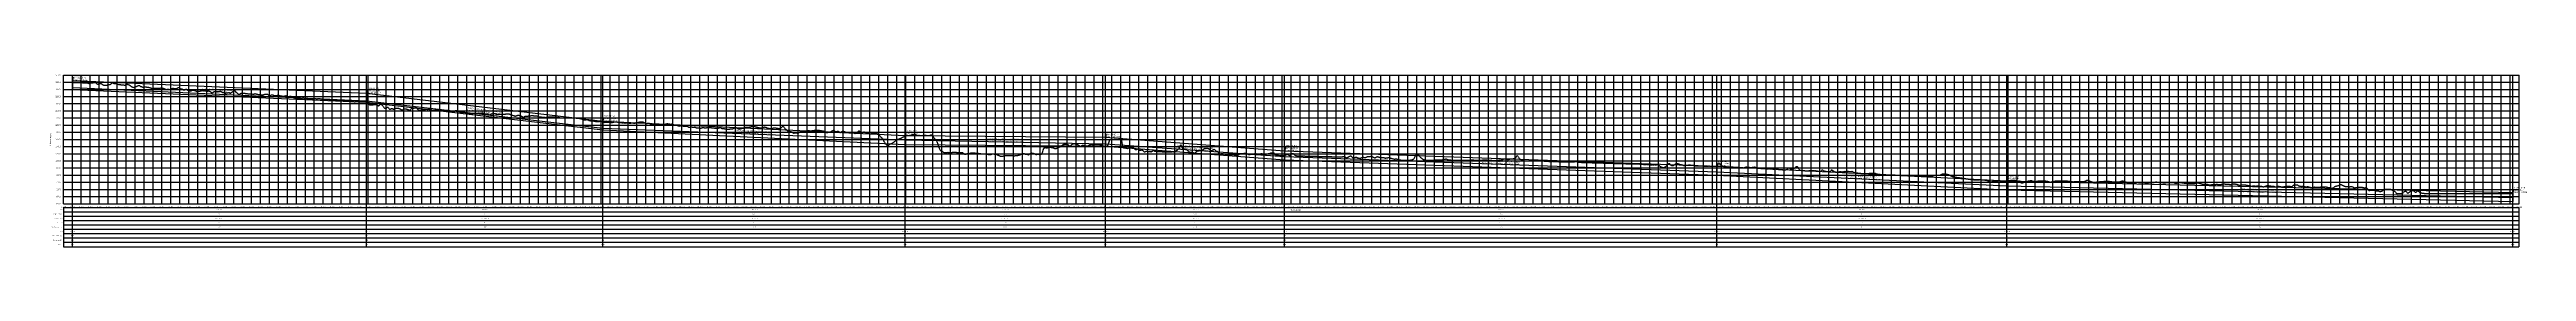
# Model space of a CAD drawing. Extents: x -64 to 6846, y -140 to 342.
import ezdxf
from ezdxf.enums import TextEntityAlignment as Align

# ---------------------------------------------------------------- set-up
doc = ezdxf.new("R2010")
doc.units = 0
for name, color, linetype in [('Annotation', 7, 'Continuous'), ('Annotation_Table', 254, 'Continuous'), ('Crown', 7, 'Continuous'), ('Grid', 254, 'Continuous'), ('Grid_Text', 7, 'Continuous'), ('Ground_Elevation', 3, 'Continuous'), ('Hydraulic_Grade', 5, 'Continuous'), ('Invert', 7, 'Continuous'), ('Structure', 7, 'Continuous')]:
    doc.layers.add(name, color=color, linetype=linetype)

msp = doc.modelspace()

# ---------------------------------------------------------------- linework, layer by layer
at = {"layer": 'Annotation', "color": 0}
for points in [[(0, 324.6), (-0.2, 325.6), (0.6, 325.4)], [(820.8, 289.1), (820.6, 290.1), (821.4, 289.9)], [(1480.1, 211.4), (1479.9, 212.4), (1480.7, 212.2)], [(2323.1, 170.5), (2322.9, 171.4), (2323.7, 171.3)], [(2881.7, 166), (2881.5, 167), (2882.3, 166.8)], [(3381.7, 128), (3381.5, 129), (3382.3, 128.8)], [(4587.1, 85.3), (4586.9, 86.3), (4587.7, 86.1)], [(5396.1, 43.8), (5395.9, 44.7), (5396.7, 44.6)], [(6807.8, 11.1), (6807.6, 12.1), (6808.4, 11.9)]]:
    msp.add_lwpolyline(points, close=True, dxfattribs=at)
for points in [[(2.4, 332.2), (1.7, 332.2), (0, 324.6)], [(823.2, 296.8), (822.5, 296.8), (820.8, 289.1)], [(1482.5, 219.1), (1481.8, 219.1), (1480.1, 211.4)], [(2325.5, 178.1), (2324.8, 178.1), (2323.1, 170.5)], [(2884.1, 173.6), (2883.4, 173.6), (2881.7, 166)], [(3384.1, 135.6), (3383.4, 135.6), (3381.7, 128)], [(4589.5, 93), (4588.8, 93), (4587.1, 85.3)], [(5398.5, 51.4), (5397.8, 51.4), (5396.1, 43.8)], [(6810.2, 18.7), (6809.5, 18.7), (6807.8, 11.1)]]:
    msp.add_lwpolyline(points, dxfattribs=at)
at = {"layer": 'Annotation_Table', "color": 254}
for points in [[(0, -140.2), (0, 340)], [(820.8, -140.2), (820.8, 340)], [(1480.1, -140.2), (1480.1, 340)], [(2323.1, -140.2), (2323.1, 340)], [(2881.7, -140.2), (2881.7, 340)], [(3381.7, -140.2), (3381.7, 340)], [(4587.1, -140.2), (4587.1, 340)], [(5396.1, -140.2), (5396.1, 340)], [(6807.8, -140.2), (6807.8, 340)], [(-25, -30.5), (6824.9, -30.5)], [(-25, -30.5), (-25, -140.2)], [(-25, -42.7), (6824.9, -42.7)], [(-25, -54.9), (6824.9, -54.9)], [(-25, -67.1), (6824.9, -67.1)], [(6824.9, -30.5), (6824.9, -140.2)], [(-25, -79.2), (6824.9, -79.2)], [(-25, -91.4), (6824.9, -91.4)], [(-25, -103.6), (6824.9, -103.6)], [(-25, -115.8), (6824.9, -115.8)], [(-25, -128), (6824.9, -128)], [(-25, -140.2), (6824.9, -140.2)]]:
    msp.add_lwpolyline(points, dxfattribs=at)
at = {"layer": 'Crown', "color": 0}
for points in [[(0, 324.6), (0, 324.6)], [(0, 324.6), (820.8, 289.1)], [(820.8, 289.1), (820.8, 289.1)], [(820.8, 289.1), (1480.1, 211.4)], [(1480.1, 211.4), (1480.1, 211.4)], [(1480.1, 211.4), (2323.1, 170.5)], [(2323.1, 170.5), (2323.1, 170.5)], [(2323.1, 170.5), (2881.7, 166)], [(2881.7, 166), (2881.7, 166)], [(2881.7, 166), (3381.7, 128)], [(3381.7, 128), (3381.7, 128)], [(3381.7, 128), (4587.1, 85.3)], [(4587.1, 85.3), (4587.1, 85.3)], [(4587.1, 85.3), (5396.1, 43.8)], [(5396.1, 43.8), (5396.1, 43.8)], [(5396.1, 43.8), (6807.8, 11.1)], [(6807.8, 11.1), (6807.8, 11.1)]]:
    msp.add_lwpolyline(points, dxfattribs=at)
at = {"layer": 'Grid', "color": 254}
for points in [[(-25, 340), (6825, 340)], [(-25, -20), (-25, 340)], [(-25, 320), (6825, 320)], [(-25, 300), (6825, 300)], [(-25, 280), (6825, 280)], [(0, -20), (0, 340)], [(25, -20), (25, 340)], [(50, -20), (50, 340)], [(75, -20), (75, 340)], [(100, -20), (100, 340)], [(125, -20), (125, 340)], [(150, -20), (150, 340)], [(175, -20), (175, 340)], [(200, -20), (200, 340)], [(225, -20), (225, 340)], [(250, -20), (250, 340)], [(275, -20), (275, 340)], [(300, -20), (300, 340)], [(325, -20), (325, 340)], [(350, -20), (350, 340)], [(375, -20), (375, 340)], [(400, -20), (400, 340)], [(425, -20), (425, 340)], [(450, -20), (450, 340)], [(475, -20), (475, 340)], [(500, -20), (500, 340)], [(525, -20), (525, 340)], [(550, -20), (550, 340)], [(575, -20), (575, 340)], [(600, -20), (600, 340)], [(625, -20), (625, 340)], [(650, -20), (650, 340)], [(675, -20), (675, 340)], [(700, -20), (700, 340)], [(725, -20), (725, 340)], [(750, -20), (750, 340)], [(775, -20), (775, 340)], [(800, -20), (800, 340)], [(825, -20), (825, 340)], [(850, -20), (850, 340)], [(875, -20), (875, 340)], [(900, -20), (900, 340)], [(925, -20), (925, 340)], [(950, -20), (950, 340)], [(975, -20), (975, 340)], [(1000, -20), (1000, 340)], [(1025, -20), (1025, 340)], [(1050, -20), (1050, 340)], [(1075, -20), (1075, 340)], [(1100, -20), (1100, 340)], [(1125, -20), (1125, 340)], [(1150, -20), (1150, 340)], [(1175, -20), (1175, 340)], [(1200, -20), (1200, 340)], [(1225, -20), (1225, 340)], [(1250, -20), (1250, 340)], [(1275, -20), (1275, 340)], [(1300, -20), (1300, 340)], [(1325, -20), (1325, 340)], [(1350, -20), (1350, 340)], [(1375, -20), (1375, 340)], [(1400, -20), (1400, 340)], [(1425, -20), (1425, 340)], [(1450, -20), (1450, 340)], [(1475, -20), (1475, 340)], [(1500, -20), (1500, 340)], [(1525, -20), (1525, 340)], [(1550, -20), (1550, 340)], [(1575, -20), (1575, 340)], [(1600, -20), (1600, 340)], [(1625, -20), (1625, 340)], [(1650, -20), (1650, 340)], [(1675, -20), (1675, 340)], [(1700, -20), (1700, 340)], [(1725, -20), (1725, 340)], [(1750, -20), (1750, 340)], [(1775, -20), (1775, 340)], [(1800, -20), (1800, 340)], [(1825, -20), (1825, 340)], [(1850, -20), (1850, 340)], [(1875, -20), (1875, 340)], [(1900, -20), (1900, 340)], [(1925, -20), (1925, 340)], [(1950, -20), (1950, 340)], [(1975, -20), (1975, 340)], [(2000, -20), (2000, 340)], [(2025, -20), (2025, 340)], [(2050, -20), (2050, 340)], [(2075, -20), (2075, 340)], [(2100, -20), (2100, 340)], [(2125, -20), (2125, 340)], [(2150, -20), (2150, 340)], [(2175, -20), (2175, 340)], [(2200, -20), (2200, 340)], [(2225, -20), (2225, 340)], [(2250, -20), (2250, 340)], [(2275, -20), (2275, 340)], [(2300, -20), (2300, 340)], [(2325, -20), (2325, 340)], [(2350, -20), (2350, 340)], [(2375, -20), (2375, 340)], [(2400, -20), (2400, 340)], [(2425, -20), (2425, 340)], [(2450, -20), (2450, 340)], [(2475, -20), (2475, 340)], [(2500, -20), (2500, 340)], [(2525, -20), (2525, 340)], [(2550, -20), (2550, 340)], [(2575, -20), (2575, 340)], [(2600, -20), (2600, 340)], [(2625, -20), (2625, 340)], [(2650, -20), (2650, 340)], [(2675, -20), (2675, 340)], [(2700, -20), (2700, 340)], [(2725, -20), (2725, 340)], [(2750, -20), (2750, 340)], [(2775, -20), (2775, 340)], [(2800, -20), (2800, 340)], [(2825, -20), (2825, 340)], [(2850, -20), (2850, 340)], [(2875, -20), (2875, 340)], [(2900, -20), (2900, 340)], [(2925, -20), (2925, 340)], [(2950, -20), (2950, 340)], [(2975, -20), (2975, 340)], [(3000, -20), (3000, 340)], [(3025, -20), (3025, 340)], [(3050, -20), (3050, 340)], [(3075, -20), (3075, 340)], [(3100, -20), (3100, 340)], [(3125, -20), (3125, 340)], [(3150, -20), (3150, 340)], [(3175, -20), (3175, 340)], [(3200, -20), (3200, 340)], [(3225, -20), (3225, 340)], [(3250, -20), (3250, 340)], [(3275, -20), (3275, 340)], [(3300, -20), (3300, 340)], [(3325, -20), (3325, 340)], [(3350, -20), (3350, 340)], [(3375, -20), (3375, 340)], [(3400, -20), (3400, 340)], [(3425, -20), (3425, 340)], [(3450, -20), (3450, 340)], [(3475, -20), (3475, 340)], [(3500, -20), (3500, 340)], [(3525, -20), (3525, 340)], [(3550, -20), (3550, 340)], [(3575, -20), (3575, 340)], [(3600, -20), (3600, 340)], [(3625, -20), (3625, 340)], [(3650, -20), (3650, 340)], [(3675, -20), (3675, 340)], [(3700, -20), (3700, 340)], [(3725, -20), (3725, 340)], [(3750, -20), (3750, 340)], [(3775, -20), (3775, 340)], [(3800, -20), (3800, 340)], [(3825, -20), (3825, 340)], [(3850, -20), (3850, 340)], [(3875, -20), (3875, 340)], [(3900, -20), (3900, 340)], [(3925, -20), (3925, 340)], [(3950, -20), (3950, 340)], [(3975, -20), (3975, 340)], [(4000, -20), (4000, 340)], [(4025, -20), (4025, 340)], [(4050, -20), (4050, 340)], [(4075, -20), (4075, 340)], [(4100, -20), (4100, 340)], [(4125, -20), (4125, 340)], [(4150, -20), (4150, 340)], [(4175, -20), (4175, 340)], [(4200, -20), (4200, 340)], [(4225, -20), (4225, 340)], [(4250, -20), (4250, 340)], [(4275, -20), (4275, 340)], [(4300, -20), (4300, 340)], [(4325, -20), (4325, 340)], [(4350, -20), (4350, 340)], [(4375, -20), (4375, 340)], [(4400, -20), (4400, 340)], [(4425, -20), (4425, 340)], [(4450, -20), (4450, 340)], [(4475, -20), (4475, 340)], [(4500, -20), (4500, 340)], [(4525, -20), (4525, 340)], [(4550, -20), (4550, 340)], [(4575, -20), (4575, 340)], [(4600, -20), (4600, 340)], [(4625, -20), (4625, 340)], [(4650, -20), (4650, 340)], [(4675, -20), (4675, 340)], [(4700, -20), (4700, 340)], [(4725, -20), (4725, 340)], [(4750, -20), (4750, 340)], [(4775, -20), (4775, 340)], [(4800, -20), (4800, 340)], [(4825, -20), (4825, 340)], [(4850, -20), (4850, 340)], [(4875, -20), (4875, 340)], [(4900, -20), (4900, 340)], [(4925, -20), (4925, 340)], [(4950, -20), (4950, 340)], [(4975, -20), (4975, 340)], [(5000, -20), (5000, 340)], [(5025, -20), (5025, 340)], [(5050, -20), (5050, 340)], [(5075, -20), (5075, 340)], [(5100, -20), (5100, 340)], [(5125, -20), (5125, 340)], [(5150, -20), (5150, 340)], [(5175, -20), (5175, 340)], [(5200, -20), (5200, 340)], [(5225, -20), (5225, 340)], [(5250, -20), (5250, 340)], [(5275, -20), (5275, 340)], [(5300, -20), (5300, 340)], [(5325, -20), (5325, 340)], [(5350, -20), (5350, 340)], [(5375, -20), (5375, 340)], [(5400, -20), (5400, 340)], [(5425, -20), (5425, 340)], [(5450, -20), (5450, 340)], [(5475, -20), (5475, 340)], [(5500, -20), (5500, 340)], [(5525, -20), (5525, 340)], [(5550, -20), (5550, 340)], [(5575, -20), (5575, 340)], [(5600, -20), (5600, 340)], [(5625, -20), (5625, 340)], [(5650, -20), (5650, 340)], [(5675, -20), (5675, 340)], [(5700, -20), (5700, 340)], [(5725, -20), (5725, 340)], [(5750, -20), (5750, 340)], [(5775, -20), (5775, 340)], [(5800, -20), (5800, 340)], [(5825, -20), (5825, 340)], [(5850, -20), (5850, 340)], [(5875, -20), (5875, 340)], [(5900, -20), (5900, 340)], [(5925, -20), (5925, 340)], [(5950, -20), (5950, 340)], [(5975, -20), (5975, 340)], [(6000, -20), (6000, 340)], [(6025, -20), (6025, 340)], [(6050, -20), (6050, 340)], [(6075, -20), (6075, 340)], [(6100, -20), (6100, 340)], [(6125, -20), (6125, 340)], [(6150, -20), (6150, 340)], [(6175, -20), (6175, 340)], [(6200, -20), (6200, 340)], [(6225, -20), (6225, 340)], [(6250, -20), (6250, 340)], [(6275, -20), (6275, 340)], [(6300, -20), (6300, 340)], [(6325, -20), (6325, 340)], [(6350, -20), (6350, 340)], [(6375, -20), (6375, 340)], [(6400, -20), (6400, 340)], [(6425, -20), (6425, 340)], [(6450, -20), (6450, 340)], [(6475, -20), (6475, 340)], [(6500, -20), (6500, 340)], [(6525, -20), (6525, 340)], [(6550, -20), (6550, 340)], [(6575, -20), (6575, 340)], [(6600, -20), (6600, 340)], [(6625, -20), (6625, 340)], [(6650, -20), (6650, 340)], [(6675, -20), (6675, 340)], [(6700, -20), (6700, 340)], [(6725, -20), (6725, 340)], [(6750, -20), (6750, 340)], [(6775, -20), (6775, 340)], [(6800, -20), (6800, 340)], [(6825, -20), (6825, 340)], [(-25, 260), (6825, 260)], [(-25, 240), (6825, 240)], [(-25, 220), (6825, 220)], [(-25, 200), (6825, 200)], [(-25, 180), (6825, 180)], [(-25, 160), (6825, 160)], [(-25, 140), (6825, 140)], [(-25, 120), (6825, 120)], [(-25, 100), (6825, 100)], [(-25, 80), (6825, 80)], [(-25, 60), (6825, 60)], [(-25, 40), (6825, 40)], [(-25, 20), (6825, 20)], [(-25, 0), (6825, 0)], [(-25, -20), (6825, -20)]]:
    msp.add_lwpolyline(points, dxfattribs=at)
at = {"layer": 'Ground_Elevation', "color": 3}
msp.add_lwpolyline([(0.1, 319.2), (1.1, 319.2), (2.1, 319.2), (3.1, 319.2), (4.1, 319.2), (5.1, 319.2), (6.1, 319.2), (7.1, 319.2), (8.1, 319.2), (9.1, 319.2), (10.1, 319.1), (11.1, 319.1), (12.1, 319), (13.1, 319), (14.1, 318.9), (15.1, 318.9), (16.1, 318.9), (17.1, 319), (18.1, 319.1), (19.1, 319.2), (20.1, 319.1), (21.1, 319.1), (22.1, 319.1), (23.1, 319.1), (24.1, 319.1), (25.1, 319), (26.1, 318.9), (27.1, 318.9), (28.1, 318.7), (29.1, 318.5), (30.1, 318.3), (31.1, 318.2), (32.1, 318.2), (33.1, 318.2), (34.1, 318.3), (35.1, 318.4), (36.1, 318.5), (37.1, 318.5), (38.1, 318.5), (39.1, 318.5), (40.1, 318.5), (41.1, 318.4), (42.1, 318.2), (43.1, 317.8), (44.1, 317.4), (45.1, 316.9), (46.1, 316.6), (47.1, 316.6), (48.1, 316.9), (49.1, 317.4), (50.1, 317.9), (51.1, 318.3), (52.1, 318.6), (53.1, 318.7), (54.1, 318.5), (55.1, 318.2), (56.1, 318.1), (57.1, 318.2), (58.1, 318.4), (59.1, 318.8), (60.1, 319.1), (61.1, 319.3), (62.1, 319.5), (63.1, 319.4), (64.1, 318.9), (65.1, 318.3), (66.1, 317.5), (67.1, 316.7), (68.1, 315.9), (69.1, 315.2), (70.1, 314.9), (71.1, 314.8), (72.1, 315), (73.1, 315.4), (74.1, 315.9), (75.1, 316.4), (76.1, 316.7), (77.1, 316.8), (78.1, 316.8), (79.1, 316.5), (80.1, 316.1), (81.1, 315.6), (82.1, 314.9), (83.1, 314.2), (84.1, 313.5), (85.1, 313), (86.1, 312.6), (87.1, 312.2), (88.1, 312), (89.1, 311.8), (90.1, 311.7), (91.1, 311.6), (92.1, 311.6), (93.1, 311.6), (94.1, 311.7), (95.1, 311.9), (96.1, 312), (97.1, 312.2), (98.1, 312.4), (99.1, 312.6), (100.1, 312.9), (101.1, 313.2), (102.1, 313.4), (103.1, 313.6), (104.1, 313.7), (105.1, 313.9), (106.1, 314.2), (107.1, 314.8), (108.1, 315.5), (109.1, 316.4), (110.1, 317.3), (111.1, 317.9), (112.1, 318.2), (113.1, 318.1), (114.1, 317.7), (115.1, 317.1), (116.1, 316.6), (117.1, 316.4), (118.1, 316.4), (119.1, 316.6), (120.1, 316.8), (121.1, 316.8), (122.1, 316.6), (123.1, 316.3), (124.1, 315.8), (125.1, 315.3), (126.1, 314.9), (127.1, 314.5), (128.1, 314.2), (129.1, 314), (130.1, 313.9), (131.1, 313.7), (132.1, 313.7), (133.1, 313.5), (134.1, 313.3), (135.1, 313), (136.1, 312.8), (137.1, 312.5), (138.1, 312.4), (139.1, 312.4), (140.1, 312.4), (141.1, 312.6), (142.1, 312.5), (143.1, 312.3), (144.1, 312), (145.1, 311.8), (146.1, 311.8), (147.1, 312), (148.1, 312.4), (149.1, 312.8), (150.1, 313.2), (151.1, 313.7), (152.1, 314.1), (153.1, 314.2), (154.1, 314), (155.1, 313.7), (156.1, 313.4), (157.1, 313), (158.1, 312.6), (159.1, 312), (160.1, 311.3), (161.1, 310.7), (162.1, 309.9), (163.1, 309.2), (164.1, 308.4), (165.1, 307.8), (166.1, 307.3), (167.1, 306.9), (168.1, 306.6), (169.1, 306.3), (170.1, 306), (171.1, 305.7), (172.1, 305.6), (173.1, 305.8), (174.1, 306.2), (175.1, 306.7), (176.1, 307.2), (177.1, 307.6), (178.1, 308.1), (179.1, 308.4), (180.1, 308.8), (181.1, 309.1), (182.1, 309.5), (183.1, 310), (184.1, 310.5), (185.1, 310.8), (186.1, 310.9), (187.1, 310.5), (188.1, 309.9), (189.1, 309.1), (190.1, 308.5), (191.1, 308.2), (192.1, 307.9), (193.1, 307.6), (194.1, 307.2), (195.1, 306.8), (196.1, 306.5), (197.1, 306.4), (198.1, 306.4), (199.1, 306.6), (200.1, 306.9), (201.1, 307.2), (202.1, 307.4), (203.1, 307.4), (204.1, 307.2), (205.1, 307), (206.1, 306.7), (207.1, 306.5), (208.1, 306.4), (209.1, 306.4), (210.1, 306.4), (211.1, 306.3), (212.1, 306), (213.1, 305.6), (214.1, 305.2), (215.1, 305), (216.1, 304.8), (217.1, 304.6), (218.1, 304.4), (219.1, 304.1), (220.1, 303.6), (221.1, 303), (222.1, 302.2), (223.1, 301.5), (224.1, 301.1), (225.1, 301.1), (226.1, 301.6), (227.1, 302.3), (228.1, 303), (229.1, 303.4), (230.1, 303.5), (231.1, 303.3), (232.1, 303.1), (233.1, 302.9), (234.1, 302.9), (235.1, 303.1), (236.1, 303.3), (237.1, 303.5), (238.1, 303.6), (239.1, 303.6), (240.1, 303.5), (241.1, 303.3), (242.1, 303.1), (243.1, 303), (244.1, 303.1), (245.1, 303.4), (246.1, 303.6), (247.1, 303.9), (248.1, 304.1), (249.1, 304.1), (250.1, 303.9), (251.1, 303.6), (252.1, 303.3), (253.1, 303), (254.1, 302.7), (255.1, 302.6), (256.1, 302.3), (257.1, 301.9), (258.1, 301.3), (259.1, 300.8), (260.1, 300.3), (261.1, 300), (262.1, 299.9), (263.1, 300.1), (264.1, 300.4), (265.1, 300.7), (266.1, 300.9), (267.1, 300.8), (268.1, 300.6), (269.1, 300.3), (270.1, 300), (271.1, 299.8), (272.1, 299.8), (273.1, 300), (274.1, 300.5), (275.1, 301.1), (276.1, 301.6), (277.1, 302), (278.1, 302.4), (279.1, 302.8), (280.1, 303), (281.1, 303), (282.1, 302.8), (283.1, 302.5), (284.1, 302.1), (285.1, 301.8), (286.1, 301.8), (287.1, 302), (288.1, 302.1), (289.1, 302.2), (290.1, 302.3), (291.1, 302.6), (292.1, 303), (293.1, 303.6), (294.1, 304.2), (295.1, 304.8), (296.1, 305.2), (297.1, 305.1), (298.1, 304.7), (299.1, 303.9), (300.1, 302.9), (301.1, 302), (302.1, 301.5), (303.1, 301.3), (304.1, 301.2), (305.1, 301.1), (306.1, 301), (307.1, 300.7), (308.1, 300.1), (309.1, 299.2), (310.1, 298.4), (311.1, 298.1), (312.1, 298.2), (313.1, 298.7), (314.1, 299.4), (315.1, 300.1), (316.1, 300.6), (317.1, 300.7), (318.1, 300.3), (319.1, 299.7), (320.1, 299), (321.1, 298.2), (322.1, 297.4), (323.1, 296.9), (324.1, 296.6), (325.1, 296.4), (326.1, 296.1), (327.1, 295.7), (328.1, 295.6), (329.1, 295.7), (330.1, 296), (331.1, 296.2), (332.1, 296.6), (333.1, 297), (334.1, 297.5), (335.1, 297.9), (336.1, 298.1), (337.1, 298.1), (338.1, 298), (339.1, 297.8), (340.1, 297.6), (341.1, 297.2), (342.1, 296.8), (343.1, 296.3), (344.1, 295.9), (345.1, 295.4), (346.1, 294.9), (347.1, 294.4), (348.1, 294.1), (349.1, 294), (350.1, 294), (351.1, 294.1), (352.1, 294.4), (353.1, 294.6), (354.1, 294.9), (355.1, 295.1), (356.1, 295.4), (357.1, 295.7), (358.1, 296.1), (359.1, 296.6), (360.1, 297), (361.1, 297.2), (362.1, 297.4), (363.1, 297.4), (364.1, 297.3), (365.1, 297), (366.1, 296.8), (367.1, 296.6), (368.1, 296.4), (369.1, 296.3), (370.1, 296.2), (371.1, 295.9), (372.1, 295.7), (373.1, 295.5), (374.1, 295.3), (375.1, 295.2), (376.1, 295.3), (377.1, 295.4), (378.1, 295.5), (379.1, 295.8), (380.1, 295.9), (381.1, 295.7), (382.1, 295.2), (383.1, 294.5), (384.1, 293.7), (385.1, 292.8), (386.1, 291.9), (387.1, 291), (388.1, 290.2), (389.1, 289.7), (390.1, 289.7), (391.1, 290.1), (392.1, 290.9), (393.1, 291.7), (394.1, 292.5), (395.1, 293.2), (396.1, 293.8), (397.1, 294.2), (398.1, 294.1), (399.1, 293.9), (400.1, 293.7), (401.1, 293.6), (402.1, 293.6), (403.1, 293.5), (404.1, 293.5), (405.1, 293.6), (406.1, 293.7), (407.1, 293.8), (408.1, 293.9), (409.1, 294.2), (410.1, 294.5), (411.1, 294.9), (412.1, 295.1), (413.1, 295), (414.1, 294.6), (415.1, 294.1), (416.1, 293.4), (417.1, 292.7), (418.1, 292), (419.1, 291.6), (420.1, 291.4), (421.1, 291.2), (422.1, 291), (423.1, 290.7), (424.1, 290.3), (425.1, 290), (426.1, 289.8), (427.1, 289.8), (428.1, 289.8), (429.1, 289.9), (430.1, 290), (431.1, 290.1), (432.1, 290.3), (433.1, 290.5), (434.1, 290.6), (435.1, 290.7), (436.1, 290.8), (437.1, 290.6), (438.1, 290.1), (439.1, 289.6), (440.1, 289.2), (441.1, 289.2), (442.1, 289.6), (443.1, 290.3), (444.1, 291.1), (445.1, 291.8), (446.1, 292.3), (447.1, 292.9), (448.1, 293.6), (449.1, 294.3), (450.1, 294.9), (451.1, 295.4), (452.1, 295.7), (453.1, 295.6), (454.1, 295.1), (455.1, 294.2), (456.1, 293.3), (457.1, 292.5), (458.1, 291.7), (459.1, 290.8), (460.1, 289.8), (461.1, 288.6), (462.1, 287.6), (463.1, 286.8), (464.1, 286.2), (465.1, 285.9), (466.1, 286.1), (467.1, 286.6), (468.1, 287.3), (469.1, 288.1), (470.1, 288.8), (471.1, 289.2), (472.1, 289.4), (473.1, 289.5), (474.1, 289.5), (475.1, 289.5), (476.1, 289.5), (477.1, 289.5), (478.1, 289.4), (479.1, 289.3), (480.1, 289.2), (481.1, 289), (482.1, 288.9), (483.1, 288.8), (484.1, 288.8), (485.1, 288.8), (486.1, 288.7), (487.1, 288.5), (488.1, 288.2), (489.1, 287.8), (490.1, 287.5), (491.1, 287.2), (492.1, 287.1), (493.1, 287.1), (494.1, 287.1), (495.1, 287.2), (496.1, 287.3), (497.1, 287.5), (498.1, 287.6), (499.1, 287.6), (500.1, 287.5), (501.1, 287.2), (502.1, 287), (503.1, 286.8), (504.1, 286.7), (505.1, 286.7), (506.1, 286.8), (507.1, 287.1), (508.1, 287.5), (509.1, 287.9), (510.1, 288), (511.1, 287.9), (512.1, 287.7), (513.1, 287.4), (514.1, 287), (515.1, 286.6), (516.1, 286.2), (517.1, 286.1), (518.1, 286), (519.1, 285.9), (520.1, 285.8), (521.1, 285.5), (522.1, 285.3), (523.1, 285.1), (524.1, 285), (525.1, 284.9), (526.1, 284.8), (527.1, 284.8), (528.1, 284.7), (529.1, 284.6), (530.1, 284.6), (531.1, 284.7), (532.1, 284.9), (533.1, 285.1), (534.1, 285.4), (535.1, 285.7), (536.1, 286), (537.1, 286.3), (538.1, 286.5), (539.1, 286.6), (540.1, 286.8), (541.1, 286.9), (542.1, 287), (543.1, 286.9), (544.1, 286.5), (545.1, 285.9), (546.1, 284.9), (547.1, 283.8), (548.1, 282.5), (549.1, 281.5), (550.1, 280.9), (551.1, 281), (552.1, 281.6), (553.1, 282.5), (554.1, 283.5), (555.1, 284.3), (556.1, 284.8), (557.1, 284.9), (558.1, 284.7), (559.1, 284.3), (560.1, 283.9), (561.1, 283.5), (562.1, 283.3), (563.1, 283.3), (564.1, 283.2), (565.1, 283.2), (566.1, 283.1), (567.1, 283.1), (568.1, 283), (569.1, 283), (570.1, 283), (571.1, 283.2), (572.1, 283.4), (573.1, 283.6), (574.1, 283.6), (575.1, 283.5), (576.1, 283.4), (577.1, 283.1), (578.1, 282.8), (579.1, 282.5), (580.1, 282.3), (581.1, 282), (582.1, 281.8), (583.1, 281.6), (584.1, 281.5), (585.1, 281.4), (586.1, 281.3), (587.1, 281.2), (588.1, 281.1), (589.1, 280.9), (590.1, 280.8), (591.1, 280.8), (592.1, 281.1), (593.1, 281.6), (594.1, 282.1), (595.1, 282.4), (596.1, 282.3), (597.1, 282), (598.1, 281.6), (599.1, 281), (600.1, 280.5), (601.1, 280), (602.1, 279.7), (603.1, 279.7), (604.1, 279.9), (605.1, 280.1), (606.1, 280.5), (607.1, 280.7), (608.1, 280.9), (609.1, 280.8), (610.1, 280.5), (611.1, 280), (612.1, 279.5), (613.1, 279.1), (614.1, 278.7), (615.1, 278.5), (616.1, 278.2), (617.1, 278), (618.1, 277.7), (619.1, 277.3), (620.1, 276.7), (621.1, 276.2), (622.1, 275.8), (623.1, 275.6), (624.1, 275.5), (625.1, 275.5), (626.1, 275.5), (627.1, 275.4), (628.1, 275.2), (629.1, 275.1), (630.1, 275.1), (631.1, 275.2), (632.1, 275.3), (633.1, 275.5), (634.1, 275.6), (635.1, 275.6), (636.1, 275.4), (637.1, 275.1), (638.1, 274.9), (639.1, 274.7), (640.1, 274.7), (641.1, 274.8), (642.1, 275.3), (643.1, 275.9), (644.1, 276.3), (645.1, 275.9), (646.1, 275.5), (647.1, 275.1), (648.1, 275.1), (649.1, 275.1), (650.1, 275.4), (651.1, 275.5), (652.1, 275.1), (653.1, 274.6), (654.1, 274.3), (655.1, 274.2), (656.1, 274.3), (657.1, 274.4), (658.1, 274.4), (659.1, 274.3), (660.1, 274.2), (661.1, 274.1), (662.1, 273.9), (663.1, 273.7), (664.1, 273.6), (665.1, 273.7), (666.1, 273.9), (667.1, 274), (668.1, 273.9), (669.1, 273.6), (670.1, 273.2), (671.1, 272.9), (672.1, 272.9), (673.1, 273.1), (674.1, 273.4), (675.1, 273.7), (676.1, 274), (677.1, 274.2), (678.1, 274.3), (679.1, 274.2), (680.1, 273.9), (681.1, 273.6), (682.1, 273.5), (683.1, 273.6), (684.1, 273.8), (685.1, 274), (686.1, 274.2), (687.1, 274.3), (688.1, 274.4), (689.1, 274.4), (690.1, 274.2), (691.1, 273.9), (692.1, 273.6), (693.1, 273.4), (694.1, 273.2), (695.1, 273), (696.1, 272.7), (697.1, 272.5), (698.1, 272.4), (699.1, 272.3), (700.1, 272.2), (701.1, 272.1), (702.1, 272), (703.1, 272.1), (704.1, 272.1), (705.1, 272.2), (706.1, 272.1), (707.1, 271.9), (708.1, 271.8), (709.1, 271.8), (710.1, 271.8), (711.1, 271.8), (712.1, 271.9), (713.1, 272), (714.1, 272.1), (715.1, 272.2), (716.1, 272.1), (717.1, 271.9), (718.1, 271.7), (719.1, 271.6), (720.1, 271.4), (721.1, 271.2), (722.1, 271), (723.1, 270.9), (724.1, 270.9), (725.1, 271), (726.1, 271), (727.1, 270.9), (728.1, 270.9), (729.1, 270.8), (730.1, 270.6), (731.1, 270.5), (732.1, 270.4), (733.1, 270.3), (734.1, 270.2), (735.1, 270.1), (736.1, 269.9), (737.1, 269.7), (738.1, 269.6), (739.1, 269.6), (740.1, 269.6), (741.1, 269.6), (742.1, 269.6), (743.1, 269.7), (744.1, 269.7), (745.1, 269.7), (746.1, 269.6), (747.1, 269.5), (748.1, 269.4), (749.1, 269.5), (750.1, 269.6), (751.1, 269.6), (752.1, 269.4), (753.1, 269.2), (754.1, 269), (755.1, 268.9), (756.1, 268.9), (757.1, 268.8), (758.1, 268.8), (759.1, 268.8), (760.1, 268.8), (761.1, 268.7), (762.1, 268.4), (763.1, 268.1), (764.1, 267.7), (765.1, 267.4), (766.1, 267.1), (767.1, 266.9), (768.1, 266.8), (769.1, 267), (770.1, 267.2), (771.1, 267.5), (772.1, 267.7), (773.1, 267.8), (774.1, 267.9), (775.1, 267.8), (776.1, 267.6), (777.1, 267.4), (778.1, 267.1), (779.1, 266.8), (780.1, 266.4), (781.1, 266.2), (782.1, 265.9), (783.1, 265.8), (784.1, 265.7), (785.1, 265.6), (786.1, 265.5), (787.1, 265.5), (788.1, 265.4), (789.1, 265.5), (790.1, 265.6), (791.1, 265.8), (792.1, 266.1), (793.1, 266.3), (794.1, 266.5), (795.1, 266.6), (796.1, 266.7), (797.1, 266.7), (798.1, 266.6), (799.1, 266.7), (800.1, 266.7), (801.1, 266.8), (802.1, 266.8), (803.1, 266.8), (804.1, 266.7), (805.1, 266.7), (806.1, 266.7), (807.1, 266.6), (808.1, 266.5), (809.1, 266.4), (810.1, 266.4), (811.1, 266.3), (812.1, 266.4), (813.1, 266.6), (814.1, 266.8), (815.1, 267.1), (816.1, 267.2), (817.1, 267.1), (818.1, 266.6), (819.1, 265.8), (820.1, 264.9), (821.1, 263.8), (822.1, 262.7), (823.1, 261.7), (824.1, 260.7), (825.1, 259.9), (826.1, 259.2), (827.1, 258.4), (828.1, 257.7), (829.1, 257.2), (830.1, 256.9), (831.1, 256.9), (832.1, 256.9), (833.1, 256.9), (834.1, 257), (835.1, 257), (836.1, 257.1), (837.1, 257.1), (838.1, 257.1), (839.1, 257.2), (840.1, 257.4), (841.1, 257.7), (842.1, 257.8), (843.1, 258), (844.1, 258), (845.1, 258), (846.1, 257.8), (847.1, 257.6), (848.1, 257.2), (849.1, 256.6), (850.1, 255.9), (851.1, 255.2), (852.1, 254.6), (853.1, 254.2), (854.1, 254.2), (855.1, 254.5), (856.1, 255.2), (857.1, 256), (858.1, 256.9), (859.1, 257.7), (860.1, 258.2), (861.1, 258.1), (862.1, 257.7), (863.1, 256.9), (864.1, 255.9), (865.1, 254.8), (866.1, 253.5), (867.1, 252.2), (868.1, 250.9), (869.1, 249.6), (870.1, 248.5), (871.1, 247.6), (872.1, 247), (873.1, 246.6), (874.1, 246.6), (875.1, 246.9), (876.1, 247.7), (877.1, 248.6), (878.1, 249.5), (879.1, 250), (880.1, 249.8), (881.1, 249), (882.1, 247.9), (883.1, 246.6), (884.1, 245.5), (885.1, 244.7), (886.1, 244.3), (887.1, 244.5), (888.1, 245.1), (889.1, 245.8), (890.1, 246.3), (891.1, 246.4), (892.1, 246.2), (893.1, 245.8), (894.1, 245.3), (895.1, 244.9), (896.1, 244.8), (897.1, 244.9), (898.1, 245.3), (899.1, 245.6), (900.1, 246), (901.1, 246.5), (902.1, 247), (903.1, 247.3), (904.1, 247.4), (905.1, 247.4), (906.1, 247.4), (907.1, 247.3), (908.1, 247.2), (909.1, 247.2), (910.1, 247), (911.1, 246.7), (912.1, 246.3), (913.1, 245.8), (914.1, 245.3), (915.1, 244.6), (916.1, 243.9), (917.1, 243.3), (918.1, 242.8), (919.1, 242.5), (920.1, 242.5), (921.1, 242.6), (922.1, 242.9), (923.1, 243.4), (924.1, 244), (925.1, 244.6), (926.1, 245.2), (927.1, 245.6), (928.1, 245.8), (929.1, 245.8), (930.1, 245.6), (931.1, 245.3), (932.1, 245), (933.1, 244.6), (934.1, 244.3), (935.1, 244), (936.1, 243.7), (937.1, 243.3), (938.1, 242.8), (939.1, 242.3), (940.1, 241.9), (941.1, 241.8), (942.1, 242.2), (943.1, 243.1), (944.1, 244.3), (945.1, 245.6), (946.1, 246.7), (947.1, 247.6), (948.1, 248), (949.1, 248.1), (950.1, 247.9), (951.1, 247.6), (952.1, 247.5), (953.1, 247.7), (954.1, 248), (955.1, 248.6), (956.1, 249.3), (957.1, 249.9), (958.1, 250), (959.1, 249.3), (960.1, 248.2), (961.1, 247), (962.1, 245.6), (963.1, 244.4), (964.1, 243.4), (965.1, 242.8), (966.1, 242.3), (967.1, 242), (968.1, 241.9), (969.1, 241.8), (970.1, 241.9), (971.1, 242), (972.1, 242.1), (973.1, 242.2), (974.1, 242.5), (975.1, 242.7), (976.1, 243), (977.1, 243.3), (978.1, 243.6), (979.1, 243.8), (980.1, 243.9), (981.1, 243.9), (982.1, 243.9), (983.1, 243.9), (984.1, 244), (985.1, 244.1), (986.1, 244.3), (987.1, 244.3), (988.1, 244.3), (989.1, 244.2), (990.1, 244), (991.1, 243.9), (992.1, 243.9), (993.1, 244.2), (994.1, 244.7), (995.1, 245.3), (996.1, 245.7), (997.1, 245.9), (998.1, 245.7), (999.1, 245.1), (1000.1, 244.3), (1001.1, 243.4), (1002.1, 242.6), (1003.1, 242.1), (1004.1, 241.7), (1005.1, 241.4), (1006.1, 241.3), (1007.1, 241.3), (1008.1, 241.5), (1009.1, 241.7), (1010.1, 241.9), (1011.1, 242.2), (1012.1, 242.3), (1013.1, 242.4), (1014.1, 242.4), (1015.1, 242.3), (1016.1, 242.3), (1017.1, 242.2), (1018.1, 242.2), (1019.1, 242.2), (1020.1, 242.3), (1021.1, 242.2), (1022.1, 242.2), (1023.1, 242), (1024.1, 241.9), (1025.1, 241.9), (1026.1, 242), (1027.1, 242.2), (1028.1, 242.3), (1029.1, 242.5), (1030.1, 242.6), (1031.1, 242.7), (1032.1, 242.5), (1033.1, 242.1), (1034.1, 241.5), (1035.1, 240.9), (1036.1, 240.2), (1037.1, 239.7), (1038.1, 239.5), (1039.1, 239.6), (1040.1, 240), (1041.1, 240.6), (1042.1, 241.1), (1043.1, 241.6), (1044.1, 241.9), (1045.1, 242), (1046.1, 241.9), (1047.1, 241.5), (1048.1, 240.9), (1049.1, 240.2), (1050.1, 239.6), (1051.1, 239.2), (1052.1, 239.1), (1053.1, 239.2), (1054.1, 239.4), (1055.1, 239.5), (1056.1, 239.3), (1057.1, 238.9), (1058.1, 238.4), (1059.1, 237.8), (1060.1, 237.3), (1061.1, 237), (1062.1, 236.9), (1063.1, 237), (1064.1, 237.4), (1065.1, 237.8), (1066.1, 238.4), (1067.1, 239.1), (1068.1, 239.9), (1069.1, 240.6), (1070.1, 241), (1071.1, 241.1), (1072.1, 240.9), (1073.1, 240.5), (1074.1, 240), (1075.1, 239.4), (1076.1, 238.8), (1077.1, 238.4), (1078.1, 238.1), (1079.1, 237.7), (1080.1, 237.2), (1081.1, 236.7), (1082.1, 236.1), (1083.1, 235.4), (1084.1, 234.8), (1085.1, 234.3), (1086.1, 234), (1087.1, 234), (1088.1, 234.3), (1089.1, 234.9), (1090.1, 235.3), (1091.1, 235.7), (1092.1, 235.9), (1093.1, 236), (1094.1, 235.9), (1095.1, 235.6), (1096.1, 235.2), (1097.1, 234.7), (1098.1, 234.2), (1099.1, 233.8), (1100.1, 233.5), (1101.1, 233.3), (1102.1, 233.2), (1103.1, 233), (1104.1, 232.8), (1105.1, 232.7), (1106.1, 232.7), (1107.1, 232.5), (1108.1, 232.3), (1109.1, 232), (1110.1, 231.8), (1111.1, 231.8), (1112.1, 231.9), (1113.1, 232), (1114.1, 232.2), (1115.1, 232.4), (1116.1, 232.7), (1117.1, 232.9), (1118.1, 233), (1119.1, 233.1), (1120.1, 233.1), (1121.1, 233.1), (1122.1, 233.2), (1123.1, 233.2), (1124.1, 233.4), (1125.1, 233.5), (1126.1, 233.4), (1127.1, 233.3), (1128.1, 233.3), (1129.1, 233.3), (1130.1, 233.3), (1131.1, 233.3), (1132.1, 233.4), (1133.1, 233.4), (1134.1, 233.4), (1135.1, 233.4), (1136.1, 233.4), (1137.1, 233.5), (1138.1, 233.5), (1139.1, 233.5), (1140.1, 233.5), (1141.1, 233.5), (1142.1, 233.5), (1143.1, 233.5), (1144.1, 233.2), (1145.1, 233.2), (1146.1, 233.3), (1147.1, 233.4), (1148.1, 233.3), (1149.1, 233), (1150.1, 232.5), (1151.1, 231.9), (1152.1, 231.5), (1153.1, 231.2), (1154.1, 231.3), (1155.1, 231.3), (1156.1, 231.3), (1157.1, 231.2), (1158.1, 231.1), (1159.1, 230.9), (1160.1, 230.6), (1161.1, 230.2), (1162.1, 229.7), (1163.1, 229.2), (1164.1, 228.9), (1165.1, 229.2), (1166.1, 229.8), (1167.1, 230.5), (1168.1, 230.8), (1169.1, 231.1), (1170.1, 231.4), (1171.1, 231.7), (1172.1, 232), (1173.1, 232.4), (1174.1, 232.8), (1175.1, 233.1), (1176.1, 232.9), (1177.1, 232.5), (1178.1, 232.2), (1179.1, 232), (1180.1, 231.7), (1181.1, 231.1), (1182.1, 230.5), (1183.1, 230.1), (1184.1, 229.9), (1185.1, 230), (1186.1, 230.2), (1187.1, 230.5), (1188.1, 230.8), (1189.1, 231), (1190.1, 231), (1191.1, 231), (1192.1, 230.9), (1193.1, 230.7), (1194.1, 230.5), (1195.1, 230.2), (1196.1, 230), (1197.1, 229.9), (1198.1, 229.8), (1199.1, 229.8), (1200.1, 229.9), (1201.1, 230.1), (1202.1, 230.2), (1203.1, 230.2), (1204.1, 230.2), (1205.1, 230.2), (1206.1, 230.4), (1207.1, 230.7), (1208.1, 231), (1209.1, 231.3), (1210.1, 231.5), (1211.1, 231.5), (1212.1, 231.4), (1213.1, 231.4), (1214.1, 231.5), (1215.1, 231.6), (1216.1, 231.6), (1217.1, 231.4), (1218.1, 231.1), (1219.1, 230.7), (1220.1, 230.4), (1221.1, 230), (1222.1, 229.6), (1223.1, 229.2), (1224.1, 228.8), (1225.1, 228.4), (1226.1, 228.1), (1227.1, 227.7), (1228.1, 227.4), (1229.1, 227.2), (1230.1, 226.9), (1231.1, 226.5), (1232.1, 226), (1233.1, 225.5), (1234.1, 225.3), (1235.1, 225.2), (1236.1, 225.4), (1237.1, 225.6), (1238.1, 225.9), (1239.1, 226.2), (1240.1, 226.6), (1241.1, 227), (1242.1, 227.3), (1243.1, 227.4), (1244.1, 227.5), (1245.1, 227.4), (1246.1, 227.1), (1247.1, 226.8), (1248.1, 226.5), (1249.1, 226.2), (1250.1, 225.9), (1251.1, 225.6), (1252.1, 225.3), (1253.1, 224.9), (1254.1, 224.4), (1255.1, 223.9), (1256.1, 223.1), (1257.1, 222.5), (1258.1, 222.3), (1259.1, 222.6), (1260.1, 223.2), (1261.1, 224), (1262.1, 224.4), (1263.1, 224.6), (1264.1, 224.9), (1265.1, 225.1), (1266.1, 225.1), (1267.1, 225), (1268.1, 224.9), (1269.1, 225), (1270.1, 225.1), (1271.1, 225.4), (1272.1, 225.8), (1273.1, 226), (1274.1, 226.1), (1275.1, 226.1), (1276.1, 225.9), (1277.1, 225.9), (1278.1, 226.1), (1279.1, 226.4), (1280.1, 226.8), (1281.1, 227), (1282.1, 227.1), (1283.1, 227.1), (1284.1, 226.9), (1285.1, 226.5), (1286.1, 226.2), (1287.1, 225.9), (1288.1, 225.7), (1289.1, 225.7), (1290.1, 225.8), (1291.1, 226.1), (1292.1, 226.3), (1293.1, 226.4), (1294.1, 226.4), (1295.1, 226.1), (1296.1, 225.6), (1297.1, 225), (1298.1, 224.4), (1299.1, 223.9), (1300.1, 223.6), (1301.1, 223.4), (1302.1, 223.4), (1303.1, 223.4), (1304.1, 223.3), (1305.1, 223.3), (1306.1, 223.2), (1307.1, 223), (1308.1, 222.8), (1309.1, 222.5), (1310.1, 222.3), (1311.1, 222.2), (1312.1, 222.2), (1313.1, 222.3), (1314.1, 222.4), (1315.1, 222.4), (1316.1, 222.4), (1317.1, 222.2), (1318.1, 221.9), (1319.1, 221.7), (1320.1, 221.4), (1321.1, 221.4), (1322.1, 221.6), (1323.1, 221.8), (1324.1, 222.1), (1325.1, 222.5), (1326.1, 222.9), (1327.1, 223.3), (1328.1, 223.5), (1329.1, 223.6), (1330.1, 223.6), (1331.1, 223.4), (1332.1, 223.3), (1333.1, 223.1), (1334.1, 223.1), (1335.1, 223.1), (1336.1, 223.1), (1337.1, 223.1), (1338.1, 223.1), (1339.1, 223.2), (1340.1, 223.3), (1341.1, 223.5), (1342.1, 223.5), (1343.1, 223.5), (1344.1, 223.4), (1345.1, 223.3), (1346.1, 223.1), (1347.1, 222.8), (1348.1, 222.4), (1349.1, 222), (1350.1, 221.8), (1351.1, 221.6), (1352.1, 221.6), (1353.1, 221.8), (1354.1, 222), (1355.1, 222.2), (1356.1, 222.2), (1357.1, 221.9), (1358.1, 221.6), (1359.1, 221.2), (1360.1, 220.8), (1361.1, 220.6), (1362.1, 220.5), (1363.1, 220.5), (1364.1, 220.5), (1365.1, 220.4), (1366.1, 220.3), (1367.1, 220.1), (1368.1, 220), (1369.1, 220), (1370.1, 220), (1371.1, 220.2), (1372.1, 220.5), (1373.1, 220.8), (1374.1, 221.2), (1375.1, 221.5), (1376.1, 221.7), (1377.1, 221.8), (1378.1, 221.8), (1379.1, 221.7), (1380.1, 221.6), (1381.1, 221.5), (1382.1, 221.4), (1383.1, 221.3), (1384.1, 221.2), (1385.1, 221.1), (1386.1, 220.9), (1387.1, 220.7), (1388.1, 220.5), (1389.1, 220.3), (1390.1, 220.4), (1391.1, 220.5), (1392.1, 220.5), (1393.1, 220.6), (1394.1, 220.6), (1395.1, 220.7), (1396.1, 220.7), (1397.1, 220.7), (1398.1, 220.7), (1399.1, 220.7), (1400.1, 220.6), (1401.1, 220.4), (1402.1, 220.3), (1403.1, 220.1), (1404.1, 220), (1405.1, 219.8), (1406.1, 219.8), (1407.1, 219.8), (1408.1, 219.8), (1409.1, 219.9), (1410.1, 219.8), (1411.1, 219.7), (1412.1, 219.7), (1413.1, 219.7), (1414.1, 219.4), (1415.1, 218.9), (1416.1, 218.6), (1417.1, 218.2), (1418.1, 217.9), (1419.1, 217.7), (1420.1, 217.4), (1421.1, 217.1), (1422.1, 216.9), (1423.1, 216.7), (1424.1, 216.4), (1425.1, 216), (1426.1, 215.5), (1427.1, 215.1), (1428.1, 214.8), (1429.1, 214.7), (1430.1, 214.8), (1431.1, 214.9), (1432.1, 215), (1433.1, 215.1), (1434.1, 215.3), (1435.1, 215.4), (1436.1, 215.4), (1437.1, 215.2), (1438.1, 214.8), (1439.1, 214.4), (1440.1, 213.9), (1441.1, 213.3), (1442.1, 212.9), (1443.1, 212.6), (1444.1, 212.5), (1445.1, 212.3), (1446.1, 212.3), (1447.1, 212.4), (1448.1, 212.4), (1449.1, 212.5), (1450.1, 212.5), (1451.1, 212.4), (1452.1, 212.2), (1453.1, 212), (1454.1, 211.7), (1455.1, 211.4), (1456.1, 211), (1457.1, 210.8), (1458.1, 210.6), (1459.1, 210.5), (1460.1, 210.4), (1461.1, 210.4), (1462.1, 210.4), (1463.1, 210.3), (1464.1, 210.1), (1465.1, 210), (1466.1, 210), (1467.1, 210.1), (1468.1, 210.1), (1469.1, 210.2), (1470.1, 210.5), (1471.1, 210.8), (1472.1, 211.1), (1473.1, 211.1), (1474.1, 211.1), (1475.1, 211), (1476.1, 210.9), (1477.1, 210.5), (1478.1, 210), (1479.1, 209.4), (1480.1, 208.8), (1481.1, 208.2), (1482.1, 207.9), (1483.1, 207.7), (1484.1, 207.8), (1485.1, 207.9), (1486.1, 208.1), (1487.1, 208.3), (1488.1, 208.3), (1489.1, 208.3), (1490.1, 208.1), (1491.1, 208), (1492.1, 207.8), (1493.1, 207.9), (1494.1, 208), (1495.1, 208.1), (1496.1, 208.1), (1497.1, 208.1), (1498.1, 208), (1499.1, 207.9), (1500.1, 207.8), (1501.1, 207.8), (1502.1, 207.7), (1503.1, 207.6), (1504.1, 207.6), (1505.1, 207.5), (1506.1, 207.6), (1507.1, 207.7), (1508.1, 207.9), (1509.1, 208.1), (1510.1, 208.4), (1511.1, 208.7), (1512.1, 209), (1513.1, 209.2), (1514.1, 209.4), (1515.1, 209.5), (1516.1, 209.6), (1517.1, 209.6), (1518.1, 209.4), (1519.1, 209.2), (1520.1, 208.9), (1521.1, 208.6), (1522.1, 208.4), (1523.1, 208.1), (1524.1, 207.9), (1525.1, 207.7), (1526.1, 207.6), (1527.1, 207.6), (1528.1, 207.6), (1529.1, 207.6), (1530.1, 207.5), (1531.1, 207.3), (1532.1, 207), (1533.1, 206.7), (1534.1, 206.4), (1535.1, 206.2), (1536.1, 206.1), (1537.1, 206), (1538.1, 205.9), (1539.1, 206), (1540.1, 206), (1541.1, 205.9), (1542.1, 205.9), (1543.1, 206), (1544.1, 206.1), (1545.1, 206.2), (1546.1, 206.3), (1547.1, 206.5), (1548.1, 206.6), (1549.1, 206.6), (1550.1, 206.5), (1551.1, 206.3), (1552.1, 206.1), (1553.1, 205.8), (1554.1, 205.5), (1555.1, 205.3), (1556.1, 205.3), (1557.1, 205.5), (1558.1, 205.8), (1559.1, 206.1), (1560.1, 206.4), (1561.1, 206.5), (1562.1, 206.6), (1563.1, 206.4), (1564.1, 206.1), (1565.1, 205.7), (1566.1, 205.4), (1567.1, 205.3), (1568.1, 205.4), (1569.1, 205.6), (1570.1, 205.8), (1571.1, 206.1), (1572.1, 206.5), (1573.1, 206.9), (1574.1, 207), (1575.1, 207.2), (1576.1, 207.3), (1577.1, 207.4), (1578.1, 207.6), (1579.1, 207.8), (1580.1, 208), (1581.1, 208.2), (1582.1, 208.5), (1583.1, 208.8), (1584.1, 209), (1585.1, 209.2), (1586.1, 209.3), (1587.1, 209.4), (1588.1, 209.4), (1589.1, 209.2), (1590.1, 209), (1591.1, 208.7), (1592.1, 208.4), (1593.1, 208), (1594.1, 207.5), (1595.1, 207.1), (1596.1, 206.7), (1597.1, 206.1), (1598.1, 205.5), (1599.1, 204.9), (1600.1, 204.5), (1601.1, 204.4), (1602.1, 204.6), (1603.1, 204.9), (1604.1, 205.3), (1605.1, 205.7), (1606.1, 205.9), (1607.1, 205.9), (1608.1, 205.7), (1609.1, 205.2), (1610.1, 204.7), (1611.1, 204.1), (1612.1, 203.5), (1613.1, 202.9), (1614.1, 202.5), (1615.1, 202.1), (1616.1, 201.9), (1617.1, 201.7), (1618.1, 201.6), (1619.1, 201.5), (1620.1, 201.6), (1621.1, 201.7), (1622.1, 201.8), (1623.1, 202), (1624.1, 202.3), (1625.1, 202.7), (1626.1, 203.1), (1627.1, 203.3), (1628.1, 203.4), (1629.1, 203.4), (1630.1, 203.3), (1631.1, 203), (1632.1, 202.8), (1633.1, 202.5), (1634.1, 202.2), (1635.1, 202), (1636.1, 201.7), (1637.1, 201.5), (1638.1, 201.4), (1639.1, 201.4), (1640.1, 201.5), (1641.1, 201.7), (1642.1, 201.9), (1643.1, 202.2), (1644.1, 202.3), (1645.1, 202.2), (1646.1, 202.1), (1647.1, 202), (1648.1, 202.1), (1649.1, 202.2), (1650.1, 202.4), (1651.1, 202.5), (1652.1, 202.7), (1653.1, 202.9), (1654.1, 203.1), (1655.1, 203.3), (1656.1, 203.5), (1657.1, 203.7), (1658.1, 203.9), (1659.1, 204.1), (1660.1, 204.1), (1661.1, 204), (1662.1, 203.9), (1663.1, 203.6), (1664.1, 203.5), (1665.1, 203.3), (1666.1, 203.2), (1667.1, 203.1), (1668.1, 203), (1669.1, 203.1), (1670.1, 203.1), (1671.1, 203.2), (1672.1, 203), (1673.1, 202.8), (1674.1, 202.4), (1675.1, 202), (1676.1, 201.6), (1677.1, 201.3), (1678.1, 201.2), (1679.1, 201.1), (1680.1, 201), (1681.1, 200.9), (1682.1, 200.6), (1683.1, 200.3), (1684.1, 200), (1685.1, 199.8), (1686.1, 199.5), (1687.1, 199.3), (1688.1, 199.1), (1689.1, 198.8), (1690.1, 198.4), (1691.1, 198.1), (1692.1, 197.8), (1693.1, 197.6), (1694.1, 197.5), (1695.1, 197.7), (1696.1, 198.1), (1697.1, 198.5), (1698.1, 198.8), (1699.1, 198.9), (1700.1, 198.8), (1701.1, 198.5), (1702.1, 198), (1703.1, 197.6), (1704.1, 197.2), (1705.1, 196.9), (1706.1, 196.8), (1707.1, 196.9), (1708.1, 197), (1709.1, 197.2), (1710.1, 197.3), (1711.1, 197.4), (1712.1, 197.3), (1713.1, 197.2), (1714.1, 197), (1715.1, 196.7), (1716.1, 196.2), (1717.1, 195.7), (1718.1, 195.2), (1719.1, 194.7), (1720.1, 194.4), (1721.1, 194.2), (1722.1, 194.3), (1723.1, 194.7), (1724.1, 195), (1725.1, 195.3), (1726.1, 195.4), (1727.1, 195.3), (1728.1, 195), (1729.1, 194.7), (1730.1, 194.5), (1731.1, 194.4), (1732.1, 194.5), (1733.1, 194.6), (1734.1, 194.6), (1735.1, 194.6), (1736.1, 194.5), (1737.1, 194.1), (1738.1, 193.6), (1739.1, 193.1), (1740.1, 192.6), (1741.1, 192.2), (1742.1, 192), (1743.1, 192), (1744.1, 192.2), (1745.1, 192.4), (1746.1, 192.5), (1747.1, 192.6), (1748.1, 192.4), (1749.1, 192.1), (1750.1, 191.7), (1751.1, 191.4), (1752.1, 191.2), (1753.1, 191.3), (1754.1, 191.7), (1755.1, 192.1), (1756.1, 192.5), (1757.1, 192.7), (1758.1, 192.9), (1759.1, 193.1), (1760.1, 193.1), (1761.1, 192.9), (1762.1, 192.6), (1763.1, 192.4), (1764.1, 192.2), (1765.1, 192.1), (1766.1, 192.1), (1767.1, 192.2), (1768.1, 192.4), (1769.1, 192.7), (1770.1, 192.9), (1771.1, 193), (1772.1, 193.1), (1773.1, 193.1), (1774.1, 193.1), (1775.1, 193.1), (1776.1, 193), (1777.1, 193), (1778.1, 193), (1779.1, 193), (1780.1, 193), (1781.1, 192.9), (1782.1, 192.9), (1783.1, 192.8), (1784.1, 192.8), (1785.1, 192.7), (1786.1, 192.7), (1787.1, 192.6), (1788.1, 192.6), (1789.1, 192.5), (1790.1, 192.2), (1791.1, 191.9), (1792.1, 191.6), (1793.1, 191.4), (1794.1, 191.3), (1795.1, 191.3), (1796.1, 191.4), (1797.1, 191.5), (1798.1, 191.6), (1799.1, 191.6), (1800.1, 191.6), (1801.1, 191.7), (1802.1, 191.8), (1803.1, 192), (1804.1, 192.4), (1805.1, 192.8), (1806.1, 193), (1807.1, 193.1), (1808.1, 192.9), (1809.1, 192.5), (1810.1, 191.9), (1811.1, 191.3), (1812.1, 190.9), (1813.1, 190.8), (1814.1, 190.8), (1815.1, 190.7), (1816.1, 190.6), (1817.1, 190.4), (1818.1, 190.2), (1819.1, 190), (1820.1, 189.8), (1821.1, 189.6), (1822.1, 189.5), (1823.1, 189.4), (1824.1, 189.3), (1825.1, 189.1), (1826.1, 189.1), (1827.1, 189), (1828.1, 188.9), (1829.1, 188.9), (1830.1, 188.9), (1831.1, 188.9), (1832.1, 188.9), (1833.1, 189), (1834.1, 189.1), (1835.1, 189.2), (1836.1, 189.3), (1837.1, 189.3), (1838.1, 189.4), (1839.1, 189.4), (1840.1, 189.5), (1841.1, 189.6), (1842.1, 189.8), (1843.1, 190.1), (1844.1, 190.5), (1845.1, 191), (1846.1, 191.7), (1847.1, 192.3), (1848.1, 192.7), (1849.1, 193.1), (1850.1, 193.5), (1851.1, 193.3), (1852.1, 192.6), (1853.1, 192), (1854.1, 191.5), (1855.1, 191), (1856.1, 190.6), (1857.1, 190.2), (1858.1, 190), (1859.1, 189.9), (1860.1, 189.8), (1861.1, 189.8), (1862.1, 189.6), (1863.1, 189.6), (1864.1, 190), (1865.1, 190.5), (1866.1, 190.8), (1867.1, 191), (1868.1, 191.2), (1869.1, 191.4), (1870.1, 191.5), (1871.1, 191.7), (1872.1, 191.9), (1873.1, 192.1), (1874.1, 192.2), (1875.1, 192.4), (1876.1, 192.7), (1877.1, 193.2), (1878.1, 193.8), (1879.1, 194.3), (1880.1, 194.4), (1881.1, 194.2), (1882.1, 194), (1883.1, 193.9), (1884.1, 193.8), (1885.1, 193.8), (1886.1, 193.9), (1887.1, 194), (1888.1, 194.2), (1889.1, 194.5), (1890.1, 194.8), (1891.1, 195), (1892.1, 195.3), (1893.1, 195.5), (1894.1, 195.8), (1895.1, 196), (1896.1, 196.2), (1897.1, 196.5), (1898.1, 196.7), (1899.1, 196.6), (1900.1, 196.6), (1901.1, 196.4), (1902.1, 196.3), (1903.1, 196.1), (1904.1, 195.9), (1905.1, 195.6), (1906.1, 195.3), (1907.1, 195), (1908.1, 194.7), (1909.1, 194.4), (1910.1, 194.1), (1911.1, 193.9), (1912.1, 193.6), (1913.1, 193.4), (1914.1, 193.2), (1915.1, 192.9), (1916.1, 192.7), (1917.1, 192.5), (1918.1, 192.4), (1919.1, 192.2), (1920.1, 192.2), (1921.1, 192.2), (1922.1, 192.3), (1923.1, 192.5), (1924.1, 192.8), (1925.1, 193.1), (1926.1, 193.4), (1927.1, 193.8), (1928.1, 194.1), (1929.1, 194.5), (1930.1, 194.7), (1931.1, 194.9), (1932.1, 194.7), (1933.1, 194.3), (1934.1, 193.9), (1935.1, 193.5), (1936.1, 193.1), (1937.1, 192.6), (1938.1, 192.2), (1939.1, 191.9), (1940.1, 191.7), (1941.1, 191.5), (1942.1, 191.3), (1943.1, 191.1), (1944.1, 190.9), (1945.1, 190.8), (1946.1, 190.8), (1947.1, 190.8), (1948.1, 190.9), (1949.1, 191.1), (1950.1, 191.1), (1951.1, 191.2), (1952.1, 191.3), (1953.1, 191.4), (1954.1, 191.6), (1955.1, 191.8), (1956.1, 192), (1957.1, 192.2), (1958.1, 192.4), (1959.1, 192.5), (1960.1, 192.5), (1961.1, 192.4), (1962.1, 192.1), (1963.1, 191.9), (1964.1, 191.6), (1965.1, 191.4), (1966.1, 191.2), (1967.1, 191.1), (1968.1, 191), (1969.1, 190.8), (1970.1, 190.7), (1971.1, 190.6), (1972.1, 190.5), (1973.1, 190.6), (1974.1, 190.8), (1975.1, 191.1), (1976.1, 191.5), (1977.1, 192.1), (1978.1, 192.9), (1979.1, 193.8), (1980.1, 194.9), (1981.1, 195.9), (1982.1, 196.6), (1983.1, 196.7), (1984.1, 195.7), (1985.1, 194.1), (1986.1, 192.2), (1987.1, 190.6), (1988.1, 189.5), (1989.1, 188.9), (1990.1, 188.6), (1991.1, 187.9), (1992.1, 187), (1993.1, 186), (1994.1, 185.1), (1995.1, 184.3), (1996.1, 183.8), (1997.1, 183.6), (1998.1, 183.5), (1999.1, 183.4), (2000.1, 182.8), (2001.1, 182.2), (2002.1, 181.9), (2003.1, 181.8), (2004.1, 181.7), (2005.1, 181.6), (2006.1, 181.4), (2007.1, 180.9), (2008.1, 180.3), (2009.1, 179.6), (2010.1, 178.8), (2011.1, 178.2), (2012.1, 177.9), (2013.1, 177.9), (2014.1, 178), (2015.1, 178.2), (2016.1, 178.4), (2017.1, 178.5), (2018.1, 178.5), (2019.1, 178.4), (2020.1, 178.2), (2021.1, 178), (2022.1, 177.8), (2023.1, 177.8), (2024.1, 177.9), (2025.1, 178.2), (2026.1, 178.7), (2027.1, 179.4), (2028.1, 180.2), (2029.1, 180.9), (2030.1, 181.4), (2031.1, 181.8), (2032.1, 182), (2033.1, 182), (2034.1, 181.9), (2035.1, 181.9), (2036.1, 182), (2037.1, 182.1), (2038.1, 182.2), (2039.1, 182.2), (2040.1, 182.3), (2041.1, 182.4), (2042.1, 182.7), (2043.1, 183), (2044.1, 183.2), (2045.1, 183.5), (2046.1, 183.8), (2047.1, 184.1), (2048.1, 184.4), (2049.1, 184.7), (2050.1, 184.8), (2051.1, 184.9), (2052.1, 184.9), (2053.1, 184.8), (2054.1, 184.6), (2055.1, 184.5), (2056.1, 184.3), (2057.1, 184.1), (2058.1, 183.9), (2059.1, 183.7), (2060.1, 183.5), (2061.1, 183.6), (2062.1, 183.9), (2063.1, 184.3), (2064.1, 184.5), (2065.1, 184.6), (2066.1, 184.6), (2067.1, 184.8), (2068.1, 185), (2069.1, 185.3), (2070.1, 185.5), (2071.1, 185.8), (2072.1, 185.9), (2073.1, 186), (2074.1, 186.1), (2075.1, 186.2), (2076.1, 186.2), (2077.1, 186.2), (2078.1, 186.1), (2079.1, 186), (2080.1, 185.9), (2081.1, 185.8), (2082.1, 185.6), (2083.1, 185.5), (2084.1, 185.3), (2085.1, 185.2), (2086.1, 185), (2087.1, 184.8), (2088.1, 184.7), (2089.1, 184.5), (2090.1, 184.3), (2091.1, 184.2), (2092.1, 184), (2093.1, 183.9), (2094.1, 183.7), (2095.1, 183.3), (2096.1, 182.9), (2097.1, 182.6), (2098.1, 182.2), (2099.1, 181.9), (2100.1, 181.5), (2101.1, 180.9), (2102.1, 180.2), (2103.1, 179.6), (2104.1, 179.2), (2105.1, 179.1), (2106.1, 179.2), (2107.1, 179.6), (2108.1, 180.1), (2109.1, 180.5), (2110.1, 180.8), (2111.1, 180.8), (2112.1, 180.6), (2113.1, 180.5), (2114.1, 180.5), (2115.1, 180.9), (2116.1, 181.4), (2117.1, 182.2), (2118.1, 183), (2119.1, 183.8), (2120.1, 184.4), (2121.1, 184.9), (2122.1, 185.3), (2123.1, 185.4), (2124.1, 185.2), (2125.1, 184.7), (2126.1, 183.9), (2127.1, 183), (2128.1, 182.3), (2129.1, 181.7), (2130.1, 181.5), (2131.1, 181.7), (2132.1, 182.1), (2133.1, 182.5), (2134.1, 182.9), (2135.1, 183), (2136.1, 182.9), (2137.1, 182.5), (2138.1, 181.7), (2139.1, 180.8), (2140.1, 180), (2141.1, 179.3), (2142.1, 179.1), (2143.1, 179.4), (2144.1, 180.1), (2145.1, 180.9), (2146.1, 181.7), (2147.1, 182.4), (2148.1, 182.9), (2149.1, 183.2), (2150.1, 183.1), (2151.1, 182.8), (2152.1, 182.4), (2153.1, 182), (2154.1, 181.7), (2155.1, 181.3), (2156.1, 180.9), (2157.1, 180.3), (2158.1, 179.8), (2159.1, 179.5), (2160.1, 179.2), (2161.1, 179.1), (2162.1, 179.1), (2163.1, 179.1), (2164.1, 179.2), (2165.1, 179.4), (2166.1, 179.7), (2167.1, 180), (2168.1, 180.3), (2169.1, 180.4), (2170.1, 180.4), (2171.1, 180.2), (2172.1, 180.1), (2173.1, 179.9), (2174.1, 179.8), (2175.1, 179.8), (2176.1, 179.9), (2177.1, 179.7), (2178.1, 179.3), (2179.1, 178.7), (2180.1, 178.1), (2181.1, 177.6), (2182.1, 177.2), (2183.1, 176.9), (2184.1, 176.8), (2185.1, 177), (2186.1, 177.3), (2187.1, 177.8), (2188.1, 178.4), (2189.1, 179.1), (2190.1, 180), (2191.1, 181.1), (2192.1, 182.3), (2193.1, 183.3), (2194.1, 183.8), (2195.1, 183.8), (2196.1, 183.3), (2197.1, 182.5), (2198.1, 181.5), (2199.1, 180.5), (2200.1, 179.5), (2201.1, 178.7), (2202.1, 178.1), (2203.1, 177.8), (2204.1, 178.2), (2205.1, 179.2), (2206.1, 180.1), (2207.1, 180.6), (2208.1, 180.9), (2209.1, 181), (2210.1, 180.7), (2211.1, 180.2), (2212.1, 179.4), (2213.1, 178.6), (2214.1, 177.9), (2215.1, 177.2), (2216.1, 176.8), (2217.1, 176.6), (2218.1, 176.3), (2219.1, 176.2), (2220.1, 176.5), (2221.1, 177.2), (2222.1, 178), (2223.1, 178.8), (2224.1, 179.3), (2225.1, 179.6), (2226.1, 179.5), (2227.1, 179.1), (2228.1, 178.4), (2229.1, 177.7), (2230.1, 177), (2231.1, 176.7), (2232.1, 176.6), (2233.1, 176.8), (2234.1, 176.9), (2235.1, 177), (2236.1, 177.1), (2237.1, 177.1), (2238.1, 177.2), (2239.1, 177.1), (2240.1, 177), (2241.1, 176.9), (2242.1, 176.9), (2243.1, 176.7), (2244.1, 176.3), (2245.1, 175.9), (2246.1, 175.3), (2247.1, 174.8), (2248.1, 174.1), (2249.1, 173.1), (2250.1, 172), (2251.1, 170.9), (2252.1, 169.8), (2253.1, 168.8), (2254.1, 167.7), (2255.1, 166.6), (2256.1, 165.7), (2257.1, 165.2), (2258.1, 164.7), (2259.1, 163.9), (2260.1, 162.7), (2261.1, 160.9), (2262.1, 158.8), (2263.1, 156.6), (2264.1, 154.5), (2265.1, 152.5), (2266.1, 150.7), (2267.1, 149.1), (2268.1, 147.8), (2269.1, 146.9), (2270.1, 146.1), (2271.1, 144.6), (2272.1, 143.5), (2273.1, 142.8), (2274.1, 142.6), (2275.1, 142.5), (2276.1, 142.8), (2277.1, 143.4), (2278.1, 144.4), (2279.1, 145.8), (2280.1, 147.2), (2281.1, 147.7), (2282.1, 147.8), (2283.1, 148), (2284.1, 148.2), (2285.1, 148.4), (2286.1, 148.8), (2287.1, 149.3), (2288.1, 149.8), (2289.1, 150.5), (2290.1, 151.3), (2291.1, 152.1), (2292.1, 152.9), (2293.1, 153.7), (2294.1, 154.5), (2295.1, 155.3), (2296.1, 156), (2297.1, 156.7), (2298.1, 157.4), (2299.1, 158.1), (2300.1, 158.7), (2301.1, 159.2), (2302.1, 159.7), (2303.1, 160.2), (2304.1, 160.7), (2305.1, 161.1), (2306.1, 161.6), (2307.1, 161.9), (2308.1, 162.3), (2309.1, 162.6), (2310.1, 162.9), (2311.1, 163.3), (2312.1, 163.7), (2313.1, 164.2), (2314.1, 164.7), (2315.1, 165.2), (2316.1, 165.8), (2317.1, 166.3), (2318.1, 166.8), (2319.1, 167.3), (2320.1, 167.8), (2321.1, 168.3), (2322.1, 168.8), (2323.1, 169.4), (2324.1, 170), (2325.1, 170.7), (2326.1, 171.4), (2327.1, 171.8), (2328.1, 171.1), (2329.1, 170.7), (2330.1, 170.7), (2331.1, 170.8), (2332.1, 170.8), (2333.1, 170.9), (2334.1, 170.9), (2335.1, 171.1), (2336.1, 171.2), (2337.1, 171.4), (2338.1, 171.6), (2339.1, 171.8), (2340.1, 172.2), (2341.1, 172.6), (2342.1, 173), (2343.1, 173.5), (2344.1, 174), (2345.1, 174), (2346.1, 173.7), (2347.1, 173.6), (2348.1, 173.7), (2349.1, 173.9), (2350.1, 174), (2351.1, 173.9), (2352.1, 173.6), (2353.1, 173.2), (2354.1, 172.7), (2355.1, 172.1), (2356.1, 171.7), (2357.1, 171.3), (2358.1, 171), (2359.1, 170.9), (2360.1, 170.8), (2361.1, 170.9), (2362.1, 171), (2363.1, 171.1), (2364.1, 171.2), (2365.1, 171.3), (2366.1, 171.2), (2367.1, 171.2), (2368.1, 171.1), (2369.1, 171), (2370.1, 171), (2371.1, 171.1), (2372.1, 171.3), (2373.1, 171.6), (2374.1, 171.8), (2375.1, 172), (2376.1, 172.1), (2377.1, 172.1), (2378.1, 172), (2379.1, 171.8), (2380.1, 171.7), (2381.1, 171.4), (2382.1, 171.1), (2383.1, 170.8), (2384.1, 170.7), (2385.1, 170.6), (2386.1, 170.7), (2387.1, 170.9), (2388.1, 171), (2389.1, 171), (2390.1, 171.1), (2391.1, 171.2), (2392.1, 171.3), (2393.1, 171.6), (2394.1, 172), (2395.1, 172.5), (2396.1, 172.9), (2397.1, 172.9), (2398.1, 172.5), (2399.1, 171.4), (2400.1, 169.8), (2401.1, 167.8), (2402.1, 165.9), (2403.1, 164.1), (2404.1, 163), (2405.1, 162.5), (2406.1, 161.9), (2407.1, 161.1), (2408.1, 159.8), (2409.1, 158.2), (2410.1, 156.2), (2411.1, 154), (2412.1, 151.6), (2413.1, 149.1), (2414.1, 146.4), (2415.1, 143.6), (2416.1, 140.9), (2417.1, 138.3), (2418.1, 135.9), (2419.1, 133.7), (2420.1, 131.8), (2421.1, 130.2), (2422.1, 129), (2423.1, 128), (2424.1, 127.4), (2425.1, 127.1), (2426.1, 127), (2427.1, 126.3), (2428.1, 125.3), (2429.1, 124.5), (2430.1, 124.1), (2431.1, 123.8), (2432.1, 123.7), (2433.1, 123.6), (2434.1, 123.5), (2435.1, 123.5), (2436.1, 123.4), (2437.1, 123.4), (2438.1, 123.4), (2439.1, 123.5), (2440.1, 123.6), (2441.1, 123.8), (2442.1, 123.9), (2443.1, 123.8), (2444.1, 123.8), (2445.1, 123.7), (2446.1, 123.6), (2447.1, 123.6), (2448.1, 123.5), (2449.1, 123.5), (2450.1, 123.5), (2451.1, 123.6), (2452.1, 123.6), (2453.1, 123.7), (2454.1, 123.8), (2455.1, 123.9), (2456.1, 124), (2457.1, 124.1), (2458.1, 124.1), (2459.1, 124.2), (2460.1, 124.2), (2461.1, 124.2), (2462.1, 124.2), (2463.1, 124.1), (2464.1, 124), (2465.1, 123.9), (2466.1, 123.7), (2467.1, 123.5), (2468.1, 123.4), (2469.1, 123.2), (2470.1, 123.1), (2471.1, 123), (2472.1, 122.9), (2473.1, 122.9), (2474.1, 123), (2475.1, 123.1), (2476.1, 123.3), (2477.1, 123.5), (2478.1, 123.6), (2479.1, 123.4), (2480.1, 123.2), (2481.1, 123.2), (2482.1, 123.1), (2483.1, 122.9), (2484.1, 122.5), (2485.1, 121.8), (2486.1, 121), (2487.1, 120.2), (2488.1, 119.5), (2489.1, 119), (2490.1, 118.7), (2491.1, 118.7), (2492.1, 118.7), (2493.1, 118.8), (2494.1, 119.2), (2495.1, 119.7), (2496.1, 120.1), (2497.1, 120.3), (2498.1, 120.5), (2499.1, 120.5), (2500.1, 120.6), (2501.1, 120.7), (2502.1, 120.9), (2503.1, 121.1), (2504.1, 121.5), (2505.1, 121.9), (2506.1, 122.2), (2507.1, 122.4), (2508.1, 122.6), (2509.1, 122.6), (2510.1, 122.7), (2511.1, 122.8), (2512.1, 122.8), (2513.1, 122.7), (2514.1, 122.6), (2515.1, 122.5), (2516.1, 122.3), (2517.1, 122.1), (2518.1, 121.8), (2519.1, 121.5), (2520.1, 121.2), (2521.1, 121.1), (2522.1, 121), (2523.1, 121), (2524.1, 121), (2525.1, 121.1), (2526.1, 121.1), (2527.1, 121.1), (2528.1, 121), (2529.1, 120.9), (2530.1, 120.6), (2531.1, 120.4), (2532.1, 120.3), (2533.1, 120.2), (2534.1, 120), (2535.1, 119.9), (2536.1, 119.8), (2537.1, 119.7), (2538.1, 119.6), (2539.1, 119.5), (2540.1, 119.5), (2541.1, 119.5), (2542.1, 119.5), (2543.1, 119.6), (2544.1, 119.7), (2545.1, 119.8), (2546.1, 119.9), (2547.1, 119.9), (2548.1, 119.9), (2549.1, 119.8), (2550.1, 119.6), (2551.1, 119.3), (2552.1, 119.1), (2553.1, 118.9), (2554.1, 118.6), (2555.1, 118.1), (2556.1, 117.7), (2557.1, 117.5), (2558.1, 117.4), (2559.1, 117.4), (2560.1, 117.5), (2561.1, 117.6), (2562.1, 117.9), (2563.1, 118.2), (2564.1, 118.6), (2565.1, 118.9), (2566.1, 119.2), (2567.1, 119.4), (2568.1, 119.5), (2569.1, 119.4), (2570.1, 119.3), (2571.1, 119.1), (2572.1, 118.9), (2573.1, 118.8), (2574.1, 118.9), (2575.1, 118.9), (2576.1, 118.8), (2577.1, 118.5), (2578.1, 118), (2579.1, 117.5), (2580.1, 117), (2581.1, 116.6), (2582.1, 116.1), (2583.1, 115.7), (2584.1, 115.2), (2585.1, 114.8), (2586.1, 114.4), (2587.1, 113.9), (2588.1, 113.5), (2589.1, 113.2), (2590.1, 113), (2591.1, 112.8), (2592.1, 112.8), (2593.1, 112.8), (2594.1, 112.9), (2595.1, 113.1), (2596.1, 113.4), (2597.1, 113.7), (2598.1, 114), (2599.1, 114.4), (2600.1, 114.7), (2601.1, 114.9), (2602.1, 115.1), (2603.1, 115.2), (2604.1, 115.2), (2605.1, 115.1), (2606.1, 115), (2607.1, 114.8), (2608.1, 114.7), (2609.1, 114.6), (2610.1, 114.5), (2611.1, 114.5), (2612.1, 114.5), (2613.1, 114.6), (2614.1, 114.7), (2615.1, 114.7), (2616.1, 114.8), (2617.1, 114.9), (2618.1, 115), (2619.1, 115), (2620.1, 115), (2621.1, 114.9), (2622.1, 114.8), (2623.1, 114.7), (2624.1, 114.6), (2625.1, 114.5), (2626.1, 114.4), (2627.1, 114.4), (2628.1, 114.4), (2629.1, 114.4), (2630.1, 114.5), (2631.1, 114.5), (2632.1, 114.6), (2633.1, 114.7), (2634.1, 114.8), (2635.1, 114.9), (2636.1, 115.1), (2637.1, 115.3), (2638.1, 115.5), (2639.1, 115.8), (2640.1, 116), (2641.1, 116.3), (2642.1, 116.6), (2643.1, 116.9), (2644.1, 117.2), (2645.1, 117.6), (2646.1, 117.9), (2647.1, 118.4), (2648.1, 118.8), (2649.1, 119.2), (2650.1, 119.6), (2651.1, 120), (2652.1, 120.3), (2653.1, 120.4), (2654.1, 120.4), (2655.1, 120.2), (2656.1, 119.9), (2657.1, 119.3), (2658.1, 118.8), (2659.1, 118.8), (2660.1, 118.9), (2661.1, 118.9), (2662.1, 118.7), (2663.1, 118.4), (2664.1, 118), (2665.1, 117.5), (2666.1, 117.1), (2667.1, 117), (2668.1, 117.3), (2669.1, 117.9), (2670.1, 118.6), (2671.1, 119.3), (2672.1, 120.1), (2673.1, 120.9), (2674.1, 121.7), (2675.1, 122.1), (2676.1, 121.9), (2677.1, 121.6), (2678.1, 121.5), (2679.1, 121.4), (2680.1, 121.2), (2681.1, 121), (2682.1, 120.6), (2683.1, 120.2), (2684.1, 119.7), (2685.1, 119.2), (2686.1, 118.7), (2687.1, 118.3), (2688.1, 118), (2689.1, 117.8), (2690.1, 118.1), (2691.1, 118.4), (2692.1, 118.7), (2693.1, 118.9), (2694.1, 118.9), (2695.1, 118.8), (2696.1, 118.5), (2697.1, 118.2), (2698.1, 118.1), (2699.1, 118.1), (2700.1, 118.2), (2701.1, 118.4), (2702.1, 118.7), (2703.1, 119.1), (2704.1, 120), (2705.1, 121.3), (2706.1, 123.3), (2707.1, 126.3), (2708.1, 129.5), (2709.1, 133), (2710.1, 135.2), (2711.1, 136), (2712.1, 136.5), (2713.1, 136.7), (2714.1, 136.8), (2715.1, 136.9), (2716.1, 136.8), (2717.1, 136.5), (2718.1, 136.4), (2719.1, 136.4), (2720.1, 136.6), (2721.1, 137.1), (2722.1, 137.6), (2723.1, 137.9), (2724.1, 138), (2725.1, 138.2), (2726.1, 138.2), (2727.1, 138.2), (2728.1, 138.1), (2729.1, 137.9), (2730.1, 137.8), (2731.1, 137.6), (2732.1, 137.4), (2733.1, 137.2), (2734.1, 137), (2735.1, 136.8), (2736.1, 136.4), (2737.1, 136.1), (2738.1, 135.6), (2739.1, 135.2), (2740.1, 134.8), (2741.1, 134.4), (2742.1, 134.1), (2743.1, 134.1), (2744.1, 134.3), (2745.1, 134.6), (2746.1, 135.1), (2747.1, 135.7), (2748.1, 136.4), (2749.1, 137.2), (2750.1, 137.7), (2751.1, 138.1), (2752.1, 138.4), (2753.1, 138.7), (2754.1, 139.1), (2755.1, 139.6), (2756.1, 140.2), (2757.1, 140.8), (2758.1, 141.4), (2759.1, 141.9), (2760.1, 142.5), (2761.1, 143.2), (2762.1, 143.8), (2763.1, 144.6), (2764.1, 145.4), (2765.1, 146), (2766.1, 146.5), (2767.1, 146.9), (2768.1, 147.1), (2769.1, 147.1), (2770.1, 147.1), (2771.1, 147), (2772.1, 146.8), (2773.1, 146.7), (2774.1, 146.5), (2775.1, 146.2), (2776.1, 145.9), (2777.1, 145.4), (2778.1, 144.7), (2779.1, 143.9), (2780.1, 143.1), (2781.1, 142.4), (2782.1, 141.9), (2783.1, 142), (2784.1, 142.3), (2785.1, 143), (2786.1, 143.8), (2787.1, 144.8), (2788.1, 145.7), (2789.1, 146.4), (2790.1, 147), (2791.1, 147.3), (2792.1, 147.7), (2793.1, 148), (2794.1, 148.3), (2795.1, 148.3), (2796.1, 147.9), (2797.1, 147.4), (2798.1, 146.8), (2799.1, 146.2), (2800.1, 145.7), (2801.1, 145.4), (2802.1, 145.4), (2803.1, 145.5), (2804.1, 145.4), (2805.1, 145), (2806.1, 144.4), (2807.1, 143.8), (2808.1, 143), (2809.1, 142.2), (2810.1, 141.5), (2811.1, 141.1), (2812.1, 140.8), (2813.1, 140.9), (2814.1, 141.3), (2815.1, 141.9), (2816.1, 142.6), (2817.1, 143.2), (2818.1, 143.6), (2819.1, 143.7), (2820.1, 143.5), (2821.1, 143.2), (2822.1, 142.8), (2823.1, 142.6), (2824.1, 142.5), (2825.1, 142.4), (2826.1, 142.3), (2827.1, 142.2), (2828.1, 142), (2829.1, 141.9), (2830.1, 141.8), (2831.1, 141.8), (2832.1, 141.9), (2833.1, 142.3), (2834.1, 142.7), (2835.1, 143.2), (2836.1, 143.7), (2837.1, 144.2), (2838.1, 144.5), (2839.1, 144.8), (2840.1, 145.1), (2841.1, 145.3), (2842.1, 145.5), (2843.1, 145.6), (2844.1, 145.5), (2845.1, 145.3), (2846.1, 145.1), (2847.1, 145), (2848.1, 144.9), (2849.1, 144.8), (2850.1, 144.9), (2851.1, 145.1), (2852.1, 145.3), (2853.1, 145.5), (2854.1, 145.5), (2855.1, 145.5), (2856.1, 145.4), (2857.1, 145.3), (2858.1, 145.3), (2859.1, 145.4), (2860.1, 145.5), (2861.1, 145.7), (2862.1, 145.6), (2863.1, 145.5), (2864.1, 145.4), (2865.1, 145.3), (2866.1, 145.2), (2867.1, 145.1), (2868.1, 144.9), (2869.1, 144.8), (2870.1, 144.9), (2871.1, 144.9), (2872.1, 144.6), (2873.1, 143.9), (2874.1, 143), (2875.1, 141.9), (2876.1, 141.1), (2877.1, 140.5), (2878.1, 140.2), (2879.1, 140.3), (2880.1, 140.6), (2881.1, 140.9), (2882.1, 141), (2883.1, 141.1), (2884.1, 141), (2885.1, 140.8), (2886.1, 140.4), (2887.1, 140.9), (2888.1, 143), (2889.1, 145.6), (2890.1, 148.2), (2891.1, 150.8), (2892.1, 153.5), (2893.1, 156.1), (2894.1, 158.4), (2895.1, 159.7), (2896.1, 159.9), (2897.1, 159.9), (2898.1, 159.9), (2899.1, 159.9), (2900.1, 159.9), (2901.1, 159.9), (2902.1, 159.9), (2903.1, 159.9), (2904.1, 159.9), (2905.1, 159.9), (2906.1, 159.9), (2907.1, 159.9), (2908.1, 160), (2909.1, 160), (2910.1, 160), (2911.1, 160), (2912.1, 160), (2913.1, 160), (2914.1, 160), (2915.1, 160), (2916.1, 160.1), (2917.1, 160.1), (2918.1, 160.1), (2919.1, 160.1), (2920.1, 160.1), (2921.1, 160.1), (2922.1, 160.1), (2923.1, 160.1), (2924.1, 160.1), (2925.1, 160), (2926.1, 159.1), (2927.1, 152.7), (2928.1, 144.3), (2929.1, 140.2), (2930.1, 138.4), (2931.1, 137.3), (2932.1, 136.8), (2933.1, 136.6), (2934.1, 136.5), (2935.1, 136.4), (2936.1, 136.4), (2937.1, 136.3), (2938.1, 136.2), (2939.1, 135.9), (2940.1, 135.5), (2941.1, 135.1), (2942.1, 135), (2943.1, 135), (2944.1, 135.1), (2945.1, 135.3), (2946.1, 135.7), (2947.1, 136.1), (2948.1, 136.6), (2949.1, 137.1), (2950.1, 137.6), (2951.1, 138), (2952.1, 138.1), (2953.1, 138.2), (2954.1, 138.2), (2955.1, 138.1), (2956.1, 138.1), (2957.1, 138.2), (2958.1, 138.1), (2959.1, 137.7), (2960.1, 136.5), (2961.1, 135.3), (2962.1, 134.3), (2963.1, 133.4), (2964.1, 132.6), (2965.1, 131.9), (2966.1, 131.4), (2967.1, 131.3), (2968.1, 131.4), (2969.1, 131.8), (2970.1, 132.3), (2971.1, 132.8), (2972.1, 133.2), (2973.1, 133.1), (2974.1, 132.6), (2975.1, 131.7), (2976.1, 130.8), (2977.1, 130.1), (2978.1, 129.7), (2979.1, 129.5), (2980.1, 129.7), (2981.1, 130.1), (2982.1, 130.5), (2983.1, 130.6), (2984.1, 130.3), (2985.1, 129.6), (2986.1, 128.7), (2987.1, 127.7), (2988.1, 126.7), (2989.1, 126), (2990.1, 125.5), (2991.1, 125.3), (2992.1, 125.5), (2993.1, 125.9), (2994.1, 126.4), (2995.1, 126.9), (2996.1, 127.3), (2997.1, 127.5), (2998.1, 127.5), (2999.1, 127.2), (3000.1, 126.9), (3001.1, 126.4), (3002.1, 126.1), (3003.1, 125.9), (3004.1, 125.9), (3005.1, 125.9), (3006.1, 125.8), (3007.1, 125.7), (3008.1, 125.5), (3009.1, 125.5), (3010.1, 125.7), (3011.1, 126.1), (3012.1, 126.7), (3013.1, 127.5), (3014.1, 128.4), (3015.1, 129), (3016.1, 129.2), (3017.1, 128.8), (3018.1, 128.2), (3019.1, 127.4), (3020.1, 127), (3021.1, 126.9), (3022.1, 126.9), (3023.1, 126.8), (3024.1, 126.8), (3025.1, 126.7), (3026.1, 126.6), (3027.1, 126.5), (3028.1, 126.5), (3029.1, 126.4), (3030.1, 126.3), (3031.1, 126.2), (3032.1, 126.2), (3033.1, 126.1), (3034.1, 126), (3035.1, 126), (3036.1, 125.9), (3037.1, 125.8), (3038.1, 125.8), (3039.1, 125.7), (3040.1, 125.6), (3041.1, 125.6), (3042.1, 125.5), (3043.1, 125.4), (3044.1, 125.4), (3045.1, 125.3), (3046.1, 125.3), (3047.1, 125.2), (3048.1, 125.1), (3049.1, 125.1), (3050.1, 125), (3051.1, 124.9), (3052.1, 124.9), (3053.1, 124.9), (3054.1, 124.9), (3055.1, 124.9), (3056.1, 124.9), (3057.1, 124.8), (3058.1, 124.8), (3059.1, 124.9), (3060.1, 125.2), (3061.1, 125.5), (3062.1, 125.3), (3063.1, 124.8), (3064.1, 125.1), (3065.1, 125.3), (3066.1, 125.2), (3067.1, 125.2), (3068.1, 125.5), (3069.1, 126.1), (3070.1, 126.2), (3071.1, 125.7), (3072.1, 125.5), (3073.1, 125.5), (3074.1, 125.2), (3075.1, 125.7), (3076.1, 126.5), (3077.1, 127.5), (3078.1, 128.2), (3079.1, 128), (3080.1, 128.9), (3081.1, 129.6), (3082.1, 129.4), (3083.1, 130), (3084.1, 131.3), (3085.1, 132.8), (3086.1, 133.8), (3087.1, 134.9), (3088.1, 136.7), (3089.1, 139.7), (3090.1, 142.5), (3091.1, 144.3), (3092.1, 145.2), (3093.1, 144.1), (3094.1, 141.4), (3095.1, 138.4), (3096.1, 136.1), (3097.1, 134.7), (3098.1, 134), (3099.1, 133.6), (3100.1, 133.4), (3101.1, 133.2), (3102.1, 133.1), (3103.1, 133), (3104.1, 133), (3105.1, 133), (3106.1, 132.8), (3107.1, 132.4), (3108.1, 131.8), (3109.1, 130.9), (3110.1, 130), (3111.1, 129.1), (3112.1, 128), (3113.1, 127), (3114.1, 126.1), (3115.1, 125.3), (3116.1, 124.7), (3117.1, 124.3), (3118.1, 124.1), (3119.1, 124), (3120.1, 124.1), (3121.1, 124.3), (3122.1, 124.5), (3123.1, 124.5), (3124.1, 124.2), (3125.1, 123.7), (3126.1, 123), (3127.1, 122.3), (3128.1, 121.8), (3129.1, 121.6), (3130.1, 121.7), (3131.1, 122.1), (3132.1, 122.7), (3133.1, 123.5), (3134.1, 124.3), (3135.1, 125.2), (3136.1, 126.1), (3137.1, 126.9), (3138.1, 127.5), (3139.1, 127.8), (3140.1, 128), (3141.1, 128.2), (3142.1, 128.3), (3143.1, 128.4), (3144.1, 128.6), (3145.1, 128.7), (3146.1, 128.9), (3147.1, 129), (3148.1, 129.3), (3149.1, 129.5), (3150.1, 129.7), (3151.1, 130), (3152.1, 130.4), (3153.1, 130.7), (3154.1, 131.3), (3155.1, 132.2), (3156.1, 133.7), (3157.1, 134.5), (3158.1, 134.9), (3159.1, 135.3), (3160.1, 135.6), (3161.1, 135.8), (3162.1, 135.9), (3163.1, 135.9), (3164.1, 135.9), (3165.1, 135.8), (3166.1, 135.6), (3167.1, 135.2), (3168.1, 134.7), (3169.1, 134.1), (3170.1, 133.4), (3171.1, 132.7), (3172.1, 132.1), (3173.1, 131.7), (3174.1, 131.2), (3175.1, 130.1), (3176.1, 129.3), (3177.1, 128.8), (3178.1, 128.8), (3179.1, 129.2), (3180.1, 129.8), (3181.1, 130.4), (3182.1, 131.2), (3183.1, 131.8), (3184.1, 132.2), (3185.1, 132.3), (3186.1, 131.9), (3187.1, 131.1), (3188.1, 130), (3189.1, 128.9), (3190.1, 128.1), (3191.1, 127.5), (3192.1, 127.2), (3193.1, 127.2), (3194.1, 126.3), (3195.1, 124.8), (3196.1, 123.4), (3197.1, 122.2), (3198.1, 121.3), (3199.1, 120.7), (3200.1, 120.3), (3201.1, 120.1), (3202.1, 120), (3203.1, 120), (3204.1, 120), (3205.1, 120.1), (3206.1, 120.1), (3207.1, 120.1), (3208.1, 120), (3209.1, 120), (3210.1, 120.1), (3211.1, 120), (3212.1, 119.9), (3213.1, 119.6), (3214.1, 119.3), (3215.1, 118.9), (3216.1, 118.8), (3217.1, 118.8), (3218.1, 118.9), (3219.1, 118.6), (3220.1, 118.2), (3221.1, 118.1), (3222.1, 118), (3223.1, 117.9), (3224.1, 117.9), (3225.1, 117.8), (3226.1, 117.8), (3227.1, 117.7), (3228.1, 117.7), (3229.1, 117.7), (3230.1, 117.6), (3231.1, 117.6), (3232.1, 117.6), (3233.1, 117.5), (3234.1, 117.5), (3235.1, 117.4), (3236.1, 117.4), (3237.1, 117.4), (3238.1, 117.3), (3239.1, 117.3), (3240.1, 117.3), (3241.1, 117.2), (3242.1, 117.2), (3243.1, 117.2), (3244.1, 117), (3245.1, 116.7), (3246.1, 116.5), (3247.1, 116.4), (3248.1, 116.2), (3249.1, 116.1), (3250.1, 116.1), (3251.1, 116.2), (3252.1, 116.2), (3253.1, 116.9), (3254.1, 117.5), (3255.1, 118.2), (3256.1, 119.1), (3257.1, 120), (3258.1, 120.7), (3259.1, 120.9), (3260.1, 120.8), (3261.1, 120.5), (3262.1, 120.3), (3263.1, 120.2), (3264.1, 120.1), (3265.1, 120.2), (3266.1, 120.3), (3267.1, 120.6), (3268.1, 120.8), (3269.1, 121.1), (3270.1, 121.4), (3271.1, 121.6), (3272.1, 121.7), (3273.1, 121.7), (3274.1, 121.5), (3275.1, 121.2), (3276.1, 120.7), (3277.1, 120), (3278.1, 119.4), (3279.1, 118.8), (3280.1, 118.4), (3281.1, 118), (3282.1, 117.8), (3283.1, 117.7), (3284.1, 117.9), (3285.1, 118.1), (3286.1, 118.4), (3287.1, 118.7), (3288.1, 119), (3289.1, 119.3), (3290.1, 119.4), (3291.1, 119.4), (3292.1, 119.4), (3293.1, 119.3), (3294.1, 119.3), (3295.1, 119.4), (3296.1, 119.5), (3297.1, 119.8), (3298.1, 120.1), (3299.1, 120.3), (3300.1, 120.3), (3301.1, 120.2), (3302.1, 120), (3303.1, 119.5), (3304.1, 118.8), (3305.1, 118.1), (3306.1, 117.9), (3307.1, 117.7), (3308.1, 117.6), (3309.1, 117.7), (3310.1, 117.7), (3311.1, 117.7), (3312.1, 118), (3313.1, 118.6), (3314.1, 119), (3315.1, 119.4), (3316.1, 120.2), (3317.1, 120.7), (3318.1, 120.5), (3319.1, 120), (3320.1, 120), (3321.1, 119.7), (3322.1, 119), (3323.1, 118.7), (3324.1, 118.6), (3325.1, 118.4), (3326.1, 118.2), (3327.1, 118.4), (3328.1, 118.5), (3329.1, 118.6), (3330.1, 118.8), (3331.1, 119), (3332.1, 119.2), (3333.1, 119.3), (3334.1, 119.6), (3335.1, 119.8), (3336.1, 120), (3337.1, 120.1), (3338.1, 120.4), (3339.1, 120.7), (3340.1, 120.9), (3341.1, 121.1), (3342.1, 121.5), (3343.1, 122), (3344.1, 122.3), (3345.1, 122.6), (3346.1, 122.6), (3347.1, 122.6), (3348.1, 122.7), (3349.1, 123.2), (3350.1, 123.3), (3351.1, 122), (3352.1, 120.4), (3353.1, 119.1), (3354.1, 118.3), (3355.1, 117.8), (3356.1, 117.4), (3357.1, 117.1), (3358.1, 117), (3359.1, 117.2), (3360.1, 116.8), (3361.1, 116.1), (3362.1, 115.8), (3363.1, 115.7), (3364.1, 115.5), (3365.1, 115.4), (3366.1, 115.4), (3367.1, 115.3), (3368.1, 115.3), (3369.1, 115.2), (3370.1, 115.2), (3371.1, 115.2), (3372.1, 115.2), (3373.1, 115.1), (3374.1, 115.1), (3375.1, 115.1), (3376.1, 115.1), (3377.1, 115), (3378.1, 115), (3379.1, 115), (3380.1, 115), (3381.1, 115.1), (3382.1, 115.3), (3383.1, 115.5), (3384.1, 115.8), (3385.1, 116.4), (3386.1, 117.2), (3387.1, 117.8), (3388.1, 118.1), (3389.1, 118.3), (3390.1, 118), (3391.1, 117.2), (3392.1, 116.4), (3393.1, 115.7), (3394.1, 115.1), (3395.1, 114.7), (3396.1, 114.4), (3397.1, 114.5), (3398.1, 115.3), (3399.1, 116.4), (3400.1, 117.8), (3401.1, 119.2), (3402.1, 120.3), (3403.1, 120.7), (3404.1, 120.7), (3405.1, 120.4), (3406.1, 119.3), (3407.1, 118.3), (3408.1, 117.4), (3409.1, 116.5), (3410.1, 115.8), (3411.1, 115.3), (3412.1, 115), (3413.1, 114.8), (3414.1, 114.6), (3415.1, 114.3), (3416.1, 114.2), (3417.1, 114.1), (3418.1, 114), (3419.1, 114), (3420.1, 113.9), (3421.1, 113.9), (3422.1, 113.9), (3423.1, 113.9), (3424.1, 113.8), (3425.1, 113.8), (3426.1, 113.8), (3427.1, 113.8), (3428.1, 113.7), (3429.1, 113.7), (3430.1, 113.7), (3431.1, 113.7), (3432.1, 113.7), (3433.1, 113.6), (3434.1, 113.6), (3435.1, 113.6), (3436.1, 113.6), (3437.1, 113.6), (3438.1, 113.5), (3439.1, 113.5), (3440.1, 113.5), (3441.1, 113.5), (3442.1, 113.4), (3443.1, 113.4), (3444.1, 113.4), (3445.1, 113.3), (3446.1, 113.3), (3447.1, 113.3), (3448.1, 113.2), (3449.1, 113.2), (3450.1, 113.2), (3451.1, 113.2), (3452.1, 113.1), (3453.1, 113.1), (3454.1, 113.1), (3455.1, 113.1), (3456.1, 113), (3457.1, 113), (3458.1, 113), (3459.1, 113), (3460.1, 112.9), (3461.1, 112.9), (3462.1, 112.9), (3463.1, 112.9), (3464.1, 112.8), (3465.1, 112.8), (3466.1, 112.8), (3467.1, 112.8), (3468.1, 112.7), (3469.1, 112.7), (3470.1, 112.7), (3471.1, 112.7), (3472.1, 112.6), (3473.1, 112.6), (3474.1, 112.6), (3475.1, 112.6), (3476.1, 112.5), (3477.1, 112.5), (3478.1, 112.5), (3479.1, 112.5), (3480.1, 112.4), (3481.1, 112.4), (3482.1, 112.4), (3483.1, 112.3), (3484.1, 112.3), (3485.1, 112.3), (3486.1, 112.3), (3487.1, 112.2), (3488.1, 112.2), (3489.1, 112.2), (3490.1, 112.2), (3491.1, 112.2), (3492.1, 112.1), (3493.1, 112.1), (3494.1, 112.1), (3495.1, 112), (3496.1, 112), (3497.1, 112), (3498.1, 112), (3499.1, 112), (3500.1, 111.9), (3501.1, 111.9), (3502.1, 111.9), (3503.1, 111.9), (3504.1, 111.8), (3505.1, 111.8), (3506.1, 111.8), (3507.1, 111.8), (3508.1, 111.7), (3509.1, 111.7), (3510.1, 111.7), (3511.1, 111.7), (3512.1, 111.7), (3513.1, 111.6), (3514.1, 111.6), (3515.1, 111.6), (3516.1, 111.6), (3517.1, 111.6), (3518.1, 111.6), (3519.1, 111.5), (3520.1, 111.5), (3521.1, 111.4), (3522.1, 111.4), (3523.1, 111.4), (3524.1, 111.4), (3525.1, 111.4), (3526.1, 111.3), (3527.1, 111.3), (3528.1, 111.3), (3529.1, 111.3), (3530.1, 111.3), (3531.1, 111.3), (3532.1, 111.3), (3533.1, 111.3), (3534.1, 111.2), (3535.1, 111.2), (3536.1, 111.2), (3537.1, 111.2), (3538.1, 111.1), (3539.1, 111.1), (3540.1, 111), (3541.1, 111.1), (3542.1, 111.2), (3543.1, 111.4), (3544.1, 111.8), (3545.1, 112.1), (3546.1, 112.3), (3547.1, 112.2), (3548.1, 112), (3549.1, 111.5), (3550.1, 110.7), (3551.1, 109.9), (3552.1, 109.1), (3553.1, 108.5), (3554.1, 108.4), (3555.1, 108.5), (3556.1, 108.9), (3557.1, 109.4), (3558.1, 110), (3559.1, 110.5), (3560.1, 111.1), (3561.1, 111.6), (3562.1, 112.3), (3563.1, 112.9), (3564.1, 113.5), (3565.1, 113.7), (3566.1, 113.6), (3567.1, 113), (3568.1, 112.2), (3569.1, 111.1), (3570.1, 110.1), (3571.1, 109.2), (3572.1, 108.7), (3573.1, 108.6), (3574.1, 108.7), (3575.1, 109), (3576.1, 109.3), (3577.1, 109.5), (3578.1, 109.8), (3579.1, 110), (3580.1, 110.2), (3581.1, 110.2), (3582.1, 109.9), (3583.1, 109.5), (3584.1, 109.1), (3585.1, 108.8), (3586.1, 108.4), (3587.1, 108.1), (3588.1, 107.9), (3589.1, 107.7), (3590.1, 107.6), (3591.1, 107.5), (3592.1, 107.5), (3593.1, 107.6), (3594.1, 107.9), (3595.1, 108.3), (3596.1, 108.8), (3597.1, 109.4), (3598.1, 109.8), (3599.1, 110.1), (3600.1, 110.2), (3601.1, 110.2), (3602.1, 110), (3603.1, 109.8), (3604.1, 109.5), (3605.1, 109.2), (3606.1, 109.1), (3607.1, 109.2), (3608.1, 109.5), (3609.1, 110), (3610.1, 110.5), (3611.1, 111), (3612.1, 111.5), (3613.1, 112), (3614.1, 112.4), (3615.1, 112.6), (3616.1, 112.6), (3617.1, 112.5), (3618.1, 112.4), (3619.1, 112.3), (3620.1, 112.3), (3621.1, 112.5), (3622.1, 112.8), (3623.1, 112.9), (3624.1, 112.9), (3625.1, 112.6), (3626.1, 112.1), (3627.1, 111.5), (3628.1, 110.8), (3629.1, 110.2), (3630.1, 109.6), (3631.1, 109.2), (3632.1, 108.8), (3633.1, 108.7), (3634.1, 108.7), (3635.1, 108.9), (3636.1, 109.5), (3637.1, 110.2), (3638.1, 110.9), (3639.1, 111.4), (3640.1, 111.6), (3641.1, 111.7), (3642.1, 111.4), (3643.1, 111), (3644.1, 110.5), (3645.1, 110.2), (3646.1, 109.9), (3647.1, 109.6), (3648.1, 109.3), (3649.1, 109.1), (3650.1, 109.1), (3651.1, 109.1), (3652.1, 109.1), (3653.1, 109.2), (3654.1, 109.3), (3655.1, 109.4), (3656.1, 109.3), (3657.1, 109.2), (3658.1, 109), (3659.1, 108.7), (3660.1, 108.4), (3661.1, 108), (3662.1, 107.8), (3663.1, 107.8), (3664.1, 107.9), (3665.1, 108.1), (3666.1, 108.3), (3667.1, 108.5), (3668.1, 108.7), (3669.1, 108.8), (3670.1, 108.9), (3671.1, 109.1), (3672.1, 109.3), (3673.1, 109.3), (3674.1, 109.2), (3675.1, 108.8), (3676.1, 108.4), (3677.1, 107.9), (3678.1, 107.5), (3679.1, 107.2), (3680.1, 106.8), (3681.1, 106.5), (3682.1, 106.2), (3683.1, 106), (3684.1, 105.7), (3685.1, 105.5), (3686.1, 105.2), (3687.1, 105), (3688.1, 104.9), (3689.1, 105), (3690.1, 105.1), (3691.1, 105.2), (3692.1, 105.3), (3693.1, 105.3), (3694.1, 105.2), (3695.1, 105), (3696.1, 104.6), (3697.1, 104), (3698.1, 103.5), (3699.1, 103), (3700.1, 102.7), (3701.1, 102.5), (3702.1, 102.4), (3703.1, 102.4), (3704.1, 102.4), (3705.1, 102.4), (3706.1, 102.3), (3707.1, 102.3), (3708.1, 102.3), (3709.1, 102.3), (3710.1, 102.3), (3711.1, 102.3), (3712.1, 102.3), (3713.1, 102.3), (3714.1, 102.3), (3715.1, 102.3), (3716.1, 102.3), (3717.1, 102.3), (3718.1, 102.3), (3719.1, 102.3), (3720.1, 102.3), (3721.1, 102.3), (3722.1, 102.3), (3723.1, 102.3), (3724.1, 102.3), (3725.1, 102.3), (3726.1, 102.3), (3727.1, 102.2), (3728.1, 102.2), (3729.1, 102.3), (3730.1, 102.3), (3731.1, 102.3), (3732.1, 102.3), (3733.1, 102.3), (3734.1, 102.4), (3735.1, 102.6), (3736.1, 102.8), (3737.1, 103), (3738.1, 103.6), (3739.1, 104.2), (3740.1, 104.6), (3741.1, 105), (3742.1, 105.6), (3743.1, 106.5), (3744.1, 108.3), (3745.1, 110.6), (3746.1, 112.6), (3747.1, 114.6), (3748.1, 115.9), (3749.1, 116.6), (3750.1, 116.6), (3751.1, 117.4), (3752.1, 117.7), (3753.1, 117.9), (3754.1, 117.7), (3755.1, 117), (3756.1, 116), (3757.1, 114.8), (3758.1, 113.4), (3759.1, 111.8), (3760.1, 110.4), (3761.1, 109.2), (3762.1, 108.1), (3763.1, 107.3), (3764.1, 106.4), (3765.1, 105.7), (3766.1, 105.2), (3767.1, 104.7), (3768.1, 104.1), (3769.1, 103.8), (3770.1, 103.7), (3771.1, 103.3), (3772.1, 102.9), (3773.1, 102.6), (3774.1, 102.4), (3775.1, 102.3), (3776.1, 102.2), (3777.1, 102.1), (3778.1, 102), (3779.1, 102), (3780.1, 102), (3781.1, 102), (3782.1, 102), (3783.1, 102), (3784.1, 102), (3785.1, 102), (3786.1, 102), (3787.1, 102), (3788.1, 102), (3789.1, 102), (3790.1, 102), (3791.1, 102), (3792.1, 101.9), (3793.1, 101.9), (3794.1, 101.9), (3795.1, 101.9), (3796.1, 101.9), (3797.1, 101.9), (3798.1, 102), (3799.1, 102), (3800.1, 102.1), (3801.1, 102.1), (3802.1, 102.4), (3803.1, 102.7), (3804.1, 103), (3805.1, 102.9), (3806.1, 103), (3807.1, 103.2), (3808.1, 103.1), (3809.1, 102.9), (3810.1, 102.9), (3811.1, 103), (3812.1, 103), (3813.1, 103.1), (3814.1, 103.2), (3815.1, 103.2), (3816.1, 103), (3817.1, 103), (3818.1, 102.9), (3819.1, 102.8), (3820.1, 103), (3821.1, 103), (3822.1, 103.3), (3823.1, 104), (3824.1, 104.1), (3825.1, 104.2), (3826.1, 104.4), (3827.1, 104.7), (3828.1, 104.6), (3829.1, 104.5), (3830.1, 104.8), (3831.1, 105.2), (3832.1, 105.4), (3833.1, 104.9), (3834.1, 104.3), (3835.1, 104.1), (3836.1, 103.9), (3837.1, 103.7), (3838.1, 103.3), (3839.1, 103), (3840.1, 103), (3841.1, 103), (3842.1, 102.9), (3843.1, 102.6), (3844.1, 102.4), (3845.1, 102.2), (3846.1, 102.1), (3847.1, 101.9), (3848.1, 101.8), (3849.1, 101.7), (3850.1, 101.7), (3851.1, 101.7), (3852.1, 101.7), (3853.1, 101.7), (3854.1, 101.6), (3855.1, 101.6), (3856.1, 101.6), (3857.1, 101.6), (3858.1, 101.6), (3859.1, 101.6), (3860.1, 101.6), (3861.1, 101.6), (3862.1, 101.6), (3863.1, 101.6), (3864.1, 101.6), (3865.1, 101.6), (3866.1, 101.6), (3867.1, 101.6), (3868.1, 101.6), (3869.1, 101.6), (3870.1, 101.6), (3871.1, 101.6), (3872.1, 101.6), (3873.1, 101.6), (3874.1, 101.6), (3875.1, 101.5), (3876.1, 101.5), (3877.1, 101.5), (3878.1, 101.6), (3879.1, 101.6), (3880.1, 101.7), (3881.1, 101.8), (3882.1, 101.7), (3883.1, 101.7), (3884.1, 101.7), (3885.1, 101.7), (3886.1, 101.7), (3887.1, 101.8), (3888.1, 101.8), (3889.1, 101.8), (3890.1, 101.9), (3891.1, 101.9), (3892.1, 101.9), (3893.1, 102), (3894.1, 102), (3895.1, 102.1), (3896.1, 102.2), (3897.1, 102.3), (3898.1, 102.3), (3899.1, 102.3), (3900.1, 102.3), (3901.1, 102.3), (3902.1, 102.3), (3903.1, 102.4), (3904.1, 102.4), (3905.1, 102.4), (3906.1, 102.4), (3907.1, 102.4), (3908.1, 102.4), (3909.1, 102.3), (3910.1, 102.3), (3911.1, 102.2), (3912.1, 102.2), (3913.1, 102.2), (3914.1, 102.2), (3915.1, 102.2), (3916.1, 102.1), (3917.1, 102.1), (3918.1, 102.1), (3919.1, 102.1), (3920.1, 102.1), (3921.1, 102.1), (3922.1, 102.1), (3923.1, 102.1), (3924.1, 102.1), (3925.1, 102.1), (3926.1, 102.1), (3927.1, 102.2), (3928.1, 102.2), (3929.1, 102.2), (3930.1, 102.2), (3931.1, 102.2), (3932.1, 102.3), (3933.1, 102.3), (3934.1, 102.4), (3935.1, 102.5), (3936.1, 102.6), (3937.1, 102.7), (3938.1, 102.8), (3939.1, 102.8), (3940.1, 102.8), (3941.1, 102.8), (3942.1, 102.8), (3943.1, 102.7), (3944.1, 102.6), (3945.1, 102.5), (3946.1, 102.4), (3947.1, 102.3), (3948.1, 102.2), (3949.1, 102.1), (3950.1, 102), (3951.1, 101.9), (3952.1, 101.8), (3953.1, 101.8), (3954.1, 101.7), (3955.1, 101.7), (3956.1, 101.7), (3957.1, 101.6), (3958.1, 101.5), (3959.1, 101.5), (3960.1, 101.4), (3961.1, 101.4), (3962.1, 101.4), (3963.1, 101.3), (3964.1, 101.2), (3965.1, 101.2), (3966.1, 101.3), (3967.1, 101.3), (3968.1, 101.3), (3969.1, 101.2), (3970.1, 101.1), (3971.1, 101.1), (3972.1, 101.1), (3973.1, 101.1), (3974.1, 101.1), (3975.1, 101.1), (3976.1, 101.2), (3977.1, 101.4), (3978.1, 101.5), (3979.1, 101.9), (3980.1, 102.8), (3981.1, 103.2), (3982.1, 102.5), (3983.1, 102.1), (3984.1, 102.1), (3985.1, 102.2), (3986.1, 102.6), (3987.1, 103.2), (3988.1, 103.5), (3989.1, 103.7), (3990.1, 103.9), (3991.1, 104.3), (3992.1, 104.9), (3993.1, 105.3), (3994.1, 105.7), (3995.1, 105.9), (3996.1, 106), (3997.1, 105.9), (3998.1, 105.7), (3999.1, 105.5), (4000.1, 105.1), (4001.1, 104.7), (4002.1, 104.3), (4003.1, 104), (4004.1, 103.9), (4005.1, 103.9), (4006.1, 104.1), (4007.1, 104.4), (4008.1, 104.7), (4009.1, 105), (4010.1, 105.1), (4011.1, 105.2), (4012.1, 105.4), (4013.1, 105.5), (4014.1, 105.5), (4015.1, 105.3), (4016.1, 105.2), (4017.1, 105.2), (4018.1, 105.4), (4019.1, 105.8), (4020.1, 106.3), (4021.1, 106.4), (4022.1, 106.3), (4023.1, 106.6), (4024.1, 107.2), (4025.1, 107.8), (4026.1, 108.7), (4027.1, 110.3), (4028.1, 112.2), (4029.1, 114), (4030.1, 114.5), (4031.1, 114), (4032.1, 113), (4033.1, 111.6), (4034.1, 110.1), (4035.1, 108.6), (4036.1, 107.2), (4037.1, 106), (4038.1, 105.2), (4039.1, 104.7), (4040.1, 104.2), (4041.1, 103.8), (4042.1, 103.6), (4043.1, 103.1), (4044.1, 102.7), (4045.1, 101.8), (4046.1, 101.3), (4047.1, 100.9), (4048.1, 100.7), (4049.1, 100.6), (4050.1, 100.5), (4051.1, 100.5), (4052.1, 100.4), (4053.1, 100.4), (4054.1, 100.3), (4055.1, 100.3), (4056.1, 100.3), (4057.1, 100.3), (4058.1, 100.2), (4059.1, 100.2), (4060.1, 100.2), (4061.1, 100.2), (4062.1, 100.2), (4063.1, 100.2), (4064.1, 100.3), (4065.1, 100.4), (4066.1, 100.7), (4067.1, 100.8), (4068.1, 100.9), (4069.1, 101.1), (4070.1, 101.5), (4071.1, 101.6), (4072.1, 101.5), (4073.1, 101.5), (4074.1, 101.7), (4075.1, 101.7), (4076.1, 101.4), (4077.1, 101.1), (4078.1, 100.8), (4079.1, 100.6), (4080.1, 100.5), (4081.1, 100.4), (4082.1, 100.3), (4083.1, 100.2), (4084.1, 100.2), (4085.1, 100.1), (4086.1, 100.1), (4087.1, 100), (4088.1, 100.1), (4089.1, 100.2), (4090.1, 100.4), (4091.1, 100.7), (4092.1, 101.1), (4093.1, 101.5), (4094.1, 101.8), (4095.1, 101.7), (4096.1, 101.3), (4097.1, 101), (4098.1, 100.7), (4099.1, 100.6), (4100.1, 100.5), (4101.1, 100.5), (4102.1, 100.4), (4103.1, 100.2), (4104.1, 99.8), (4105.1, 99.6), (4106.1, 99.4), (4107.1, 99.2), (4108.1, 99.1), (4109.1, 99), (4110.1, 99), (4111.1, 98.9), (4112.1, 98.9), (4113.1, 98.8), (4114.1, 98.8), (4115.1, 98.8), (4116.1, 98.8), (4117.1, 98.7), (4118.1, 98.7), (4119.1, 98.6), (4120.1, 98.6), (4121.1, 98.6), (4122.1, 98.6), (4123.1, 98.6), (4124.1, 98.6), (4125.1, 98.6), (4126.1, 98.6), (4127.1, 98.6), (4128.1, 98.6), (4129.1, 98.7), (4130.1, 98.6), (4131.1, 98.3), (4132.1, 98.2), (4133.1, 98.1), (4134.1, 98.1), (4135.1, 98), (4136.1, 98), (4137.1, 98), (4138.1, 98), (4139.1, 97.9), (4140.1, 97.9), (4141.1, 97.9), (4142.1, 97.9), (4143.1, 97.8), (4144.1, 97.8), (4145.1, 97.8), (4146.1, 97.7), (4147.1, 97.7), (4148.1, 97.7), (4149.1, 97.6), (4150.1, 97.6), (4151.1, 97.6), (4152.1, 97.5), (4153.1, 97.5), (4154.1, 97.5), (4155.1, 97.4), (4156.1, 97.4), (4157.1, 97.4), (4158.1, 97.4), (4159.1, 97.3), (4160.1, 97.3), (4161.1, 97.3), (4162.1, 97.2), (4163.1, 97.2), (4164.1, 97.2), (4165.1, 97.2), (4166.1, 97.2), (4167.1, 97.2), (4168.1, 97.2), (4169.1, 97.2), (4170.1, 97.3), (4171.1, 97.3), (4172.1, 97.4), (4173.1, 97.4), (4174.1, 97.5), (4175.1, 97.4), (4176.1, 97.5), (4177.1, 97.6), (4178.1, 97.6), (4179.1, 97.4), (4180.1, 97.4), (4181.1, 97.3), (4182.1, 97.3), (4183.1, 97.3), (4184.1, 97.2), (4185.1, 97.1), (4186.1, 97.2), (4187.1, 97.2), (4188.1, 97.4), (4189.1, 97.6), (4190.1, 97.7), (4191.1, 97.8), (4192.1, 97.9), (4193.1, 98), (4194.1, 97.9), (4195.1, 97.9), (4196.1, 97.8), (4197.1, 97.8), (4198.1, 97.3), (4199.1, 96.8), (4200.1, 96.6), (4201.1, 96.5), (4202.1, 96.5), (4203.1, 96.5), (4204.1, 96.3), (4205.1, 96.3), (4206.1, 96.2), (4207.1, 96.1), (4208.1, 96), (4209.1, 95.9), (4210.1, 95.8), (4211.1, 95.8), (4212.1, 95.8), (4213.1, 95.7), (4214.1, 95.7), (4215.1, 95.6), (4216.1, 95.6), (4217.1, 95.6), (4218.1, 95.5), (4219.1, 95.5), (4220.1, 95.5), (4221.1, 95.5), (4222.1, 95.4), (4223.1, 95.4), (4224.1, 95.4), (4225.1, 95.3), (4226.1, 95.3), (4227.1, 95.3), (4228.1, 95.2), (4229.1, 95.2), (4230.1, 95.2), (4231.1, 95.2), (4232.1, 95.1), (4233.1, 95.1), (4234.1, 95.1), (4235.1, 95), (4236.1, 95), (4237.1, 95), (4238.1, 95), (4239.1, 94.9), (4240.1, 94.9), (4241.1, 94.9), (4242.1, 94.8), (4243.1, 94.8), (4244.1, 94.8), (4245.1, 94.8), (4246.1, 94.7), (4247.1, 94.7), (4248.1, 94.7), (4249.1, 94.6), (4250.1, 94.6), (4251.1, 94.5), (4252.1, 94.5), (4253.1, 94.5), (4254.1, 94.5), (4255.1, 94.4), (4256.1, 94.4), (4257.1, 94.4), (4258.1, 94.4), (4259.1, 94.3), (4260.1, 94.3), (4261.1, 94.3), (4262.1, 94.2), (4263.1, 94.2), (4264.1, 94.2), (4265.1, 94.2), (4266.1, 94.1), (4267.1, 94.1), (4268.1, 94), (4269.1, 94), (4270.1, 94), (4271.1, 93.9), (4272.1, 93.9), (4273.1, 93.9), (4274.1, 93.9), (4275.1, 93.8), (4276.1, 93.8), (4277.1, 93.8), (4278.1, 93.7), (4279.1, 93.7), (4280.1, 93.7), (4281.1, 93.7), (4282.1, 93.6), (4283.1, 93.6), (4284.1, 93.6), (4285.1, 93.5), (4286.1, 93.5), (4287.1, 93.5), (4288.1, 93.4), (4289.1, 93.4), (4290.1, 93.4), (4291.1, 93.3), (4292.1, 93.3), (4293.1, 93.3), (4294.1, 93.3), (4295.1, 93.2), (4296.1, 93.2), (4297.1, 93.2), (4298.1, 93.1), (4299.1, 93.1), (4300.1, 93.1), (4301.1, 93), (4302.1, 93), (4303.1, 93), (4304.1, 93), (4305.1, 92.9), (4306.1, 92.9), (4307.1, 92.9), (4308.1, 92.8), (4309.1, 92.8), (4310.1, 92.8), (4311.1, 92.8), (4312.1, 92.7), (4313.1, 92.7), (4314.1, 92.7), (4315.1, 92.6), (4316.1, 92.6), (4317.1, 92.6), (4318.1, 92.5), (4319.1, 92.5), (4320.1, 92.5), (4321.1, 92.4), (4322.1, 92.4), (4323.1, 92.4), (4324.1, 92.3), (4325.1, 92.3), (4326.1, 92.3), (4327.1, 92.3), (4328.1, 92.2), (4329.1, 92.2), (4330.1, 92.2), (4331.1, 92.2), (4332.1, 92.2), (4333.1, 92.1), (4334.1, 92.1), (4335.1, 92.1), (4336.1, 92), (4337.1, 92.1), (4338.1, 92), (4339.1, 92), (4340.1, 91.9), (4341.1, 91.9), (4342.1, 91.9), (4343.1, 91.9), (4344.1, 91.9), (4345.1, 91.9), (4346.1, 92), (4347.1, 91.9), (4348.1, 91.8), (4349.1, 91.8), (4350.1, 91.7), (4351.1, 91.8), (4352.1, 91.9), (4353.1, 91.9), (4354.1, 92), (4355.1, 91.8), (4356.1, 91.8), (4357.1, 91.7), (4358.1, 91.6), (4359.1, 91.5), (4360.1, 91.5), (4361.1, 91.5), (4362.1, 91.6), (4363.1, 91.7), (4364.1, 91.7), (4365.1, 91.6), (4366.1, 91.6), (4367.1, 91.5), (4368.1, 91.5), (4369.1, 91.4), (4370.1, 91.3), (4371.1, 91.3), (4372.1, 91.1), (4373.1, 91.1), (4374.1, 91), (4375.1, 91), (4376.1, 90.9), (4377.1, 90.8), (4378.1, 90.7), (4379.1, 90.6), (4380.1, 90.4), (4381.1, 90.4), (4382.1, 90.3), (4383.1, 90.1), (4384.1, 90.1), (4385.1, 90), (4386.1, 89.7), (4387.1, 89.5), (4388.1, 89.6), (4389.1, 89.5), (4390.1, 89.5), (4391.1, 89.4), (4392.1, 89.3), (4393.1, 89.4), (4394.1, 89.5), (4395.1, 89.7), (4396.1, 89.5), (4397.1, 89.5), (4398.1, 89.3), (4399.1, 89.2), (4400.1, 89.1), (4401.1, 89), (4402.1, 88.9), (4403.1, 88.9), (4404.1, 88.9), (4405.1, 88.7), (4406.1, 88.5), (4407.1, 88.4), (4408.1, 88.3), (4409.1, 88.4), (4410.1, 88.8), (4411.1, 89.3), (4412.1, 89.6), (4413.1, 89.6), (4414.1, 89.2), (4415.1, 88.8), (4416.1, 88.6), (4417.1, 88.4), (4418.1, 88.7), (4419.1, 89.2), (4420.1, 89.5), (4421.1, 89.7), (4422.1, 89.5), (4423.1, 89.2), (4424.1, 88.5), (4425.1, 87.6), (4426.1, 86.6), (4427.1, 85.8), (4428.1, 85.1), (4429.1, 84.5), (4430.1, 83.9), (4431.1, 83.5), (4432.1, 83), (4433.1, 82.7), (4434.1, 82.4), (4435.1, 82), (4436.1, 81.6), (4437.1, 81.2), (4438.1, 81.3), (4439.1, 81.5), (4440.1, 81.8), (4441.1, 82.2), (4442.1, 82.6), (4443.1, 83.2), (4444.1, 83.7), (4445.1, 84.6), (4446.1, 85.3), (4447.1, 86.1), (4448.1, 87), (4449.1, 88.1), (4450.1, 89.3), (4451.1, 90.5), (4452.1, 91.6), (4453.1, 92.2), (4454.1, 92.5), (4455.1, 92.3), (4456.1, 91.2), (4457.1, 90.1), (4458.1, 89), (4459.1, 88.1), (4460.1, 87.5), (4461.1, 87.1), (4462.1, 87.1), (4463.1, 87.3), (4464.1, 87.2), (4465.1, 87.2), (4466.1, 87.4), (4467.1, 87.6), (4468.1, 88.4), (4469.1, 89.2), (4470.1, 90), (4471.1, 91), (4472.1, 91.6), (4473.1, 91.8), (4474.1, 91.9), (4475.1, 91.9), (4476.1, 92.2), (4477.1, 92.4), (4478.1, 92.2), (4479.1, 91.8), (4480.1, 91.4), (4481.1, 91.4), (4482.1, 90.9), (4483.1, 90.7), (4484.1, 90.2), (4485.1, 89.8), (4486.1, 89.7), (4487.1, 89.4), (4488.1, 89.4), (4489.1, 89.3), (4490.1, 88.9), (4491.1, 88.4), (4492.1, 87.9), (4493.1, 87.5), (4494.1, 87.2), (4495.1, 87), (4496.1, 86.8), (4497.1, 87), (4498.1, 87.4), (4499.1, 87.7), (4500.1, 87.8), (4501.1, 87.8), (4502.1, 87.8), (4503.1, 87.7), (4504.1, 87.6), (4505.1, 87.6), (4506.1, 87.7), (4507.1, 88), (4508.1, 88.3), (4509.1, 88.5), (4510.1, 88.6), (4511.1, 88.6), (4512.1, 88.8), (4513.1, 88.7), (4514.1, 88.3), (4515.1, 88.1), (4516.1, 87.9), (4517.1, 87.9), (4518.1, 87.9), (4519.1, 87.8), (4520.1, 87.8), (4521.1, 87.6), (4522.1, 87.7), (4523.1, 87.5), (4524.1, 87), (4525.1, 86.9), (4526.1, 86.7), (4527.1, 86.5), (4528.1, 86.4), (4529.1, 86.3), (4530.1, 86.2), (4531.1, 86.2), (4532.1, 86.1), (4533.1, 86.1), (4534.1, 86.1), (4535.1, 86), (4536.1, 86), (4537.1, 86), (4538.1, 85.9), (4539.1, 85.9), (4540.1, 85.9), (4541.1, 85.9), (4542.1, 85.8), (4543.1, 85.8), (4544.1, 85.8), (4545.1, 85.7), (4546.1, 85.7), (4547.1, 85.7), (4548.1, 85.6), (4549.1, 85.6), (4550.1, 85.6), (4551.1, 85.6), (4552.1, 85.5), (4553.1, 85.5), (4554.1, 85.5), (4555.1, 85.5), (4556.1, 85.4), (4557.1, 85.4), (4558.1, 85.4), (4559.1, 85.3), (4560.1, 85.3), (4561.1, 85.3), (4562.1, 85.3), (4563.1, 85.3), (4564.1, 85.5), (4565.1, 85.9), (4566.1, 85.8), (4567.1, 85.5), (4568.1, 85.4), (4569.1, 85.2), (4570.1, 85.1), (4571.1, 85.1), (4572.1, 85), (4573.1, 85), (4574.1, 84.9), (4575.1, 84.9), (4576.1, 84.9), (4577.1, 84.8), (4578.1, 84.8), (4579.1, 84.8), (4580.1, 84.7), (4581.1, 84.7), (4582.1, 84.7), (4583.1, 84.7), (4584.1, 84.7), (4585.1, 84.8), (4586.1, 85), (4587.1, 85.3), (4588.1, 86), (4589.1, 86.7), (4590.1, 88.1), (4591.1, 91), (4592.1, 93.6), (4593.1, 94.2), (4594.1, 93.4), (4595.1, 91.9), (4596.1, 90.5), (4597.1, 89.4), (4598.1, 88.5), (4599.1, 87.6), (4600.1, 86.8), (4601.1, 86.1), (4602.1, 85.7), (4603.1, 85.4), (4604.1, 85.3), (4605.1, 85.1), (4606.1, 84.9), (4607.1, 84.7), (4608.1, 84.5), (4609.1, 84.3), (4610.1, 84.1), (4611.1, 84), (4612.1, 83.9), (4613.1, 83.8), (4614.1, 83.7), (4615.1, 83.6), (4616.1, 83.5), (4617.1, 83.4), (4618.1, 83.3), (4619.1, 83.2), (4620.1, 83.1), (4621.1, 83), (4622.1, 83), (4623.1, 83), (4624.1, 83.1), (4625.1, 83.1), (4626.1, 83.2), (4627.1, 83.3), (4628.1, 83.2), (4629.1, 83.1), (4630.1, 83), (4631.1, 82.9), (4632.1, 82.8), (4633.1, 82.7), (4634.1, 82.6), (4635.1, 82.5), (4636.1, 82.4), (4637.1, 82.3), (4638.1, 82.3), (4639.1, 82.2), (4640.1, 82.1), (4641.1, 82.1), (4642.1, 82), (4643.1, 82), (4644.1, 81.9), (4645.1, 81.9), (4646.1, 81.9), (4647.1, 81.8), (4648.1, 81.7), (4649.1, 81.6), (4650.1, 81.6), (4651.1, 81.5), (4652.1, 81.3), (4653.1, 81.3), (4654.1, 81.2), (4655.1, 81.2), (4656.1, 81.1), (4657.1, 81.1), (4658.1, 81.1), (4659.1, 81), (4660.1, 81), (4661.1, 80.9), (4662.1, 80.9), (4663.1, 80.8), (4664.1, 81), (4665.1, 81.8), (4666.1, 82.1), (4667.1, 82.3), (4668.1, 82.4), (4669.1, 83.2), (4670.1, 83.1), (4671.1, 82.6), (4672.1, 81.8), (4673.1, 82.1), (4674.1, 82), (4675.1, 82), (4676.1, 82.2), (4677.1, 82), (4678.1, 81.6), (4679.1, 81.4), (4680.1, 81.5), (4681.1, 81.6), (4682.1, 81.7), (4683.1, 81.7), (4684.1, 81.7), (4685.1, 81.7), (4686.1, 81.7), (4687.1, 82), (4688.1, 82.2), (4689.1, 82.5), (4690.1, 82.7), (4691.1, 82.7), (4692.1, 82.8), (4693.1, 82.7), (4694.1, 82.4), (4695.1, 82.1), (4696.1, 81.6), (4697.1, 81.2), (4698.1, 80.9), (4699.1, 80.6), (4700.1, 80.4), (4701.1, 80.3), (4702.1, 80.2), (4703.1, 80), (4704.1, 79.9), (4705.1, 79.8), (4706.1, 79.6), (4707.1, 79.4), (4708.1, 79.2), (4709.1, 79.1), (4710.1, 79), (4711.1, 78.9), (4712.1, 78.8), (4713.1, 78.8), (4714.1, 78.7), (4715.1, 78.7), (4716.1, 78.6), (4717.1, 78.6), (4718.1, 78.5), (4719.1, 78.5), (4720.1, 78.4), (4721.1, 78.3), (4722.1, 78.3), (4723.1, 78.2), (4724.1, 78.2), (4725.1, 78.1), (4726.1, 78.1), (4727.1, 78), (4728.1, 78), (4729.1, 78), (4730.1, 78), (4731.1, 78.1), (4732.1, 78.2), (4733.1, 78.3), (4734.1, 78.3), (4735.1, 78.2), (4736.1, 78.1), (4737.1, 77.9), (4738.1, 77.7), (4739.1, 77.6), (4740.1, 77.4), (4741.1, 77.3), (4742.1, 77.2), (4743.1, 77.1), (4744.1, 77), (4745.1, 76.9), (4746.1, 76.9), (4747.1, 76.8), (4748.1, 76.8), (4749.1, 76.9), (4750.1, 76.9), (4751.1, 77), (4752.1, 77.3), (4753.1, 77.6), (4754.1, 77.8), (4755.1, 77.6), (4756.1, 77.2), (4757.1, 76.8), (4758.1, 76.3), (4759.1, 76.2), (4760.1, 76), (4761.1, 75.9), (4762.1, 75.8), (4763.1, 75.7), (4764.1, 75.7), (4765.1, 75.6), (4766.1, 75.5), (4767.1, 75.5), (4768.1, 75.4), (4769.1, 75.4), (4770.1, 75.3), (4771.1, 75.3), (4772.1, 75.2), (4773.1, 75.2), (4774.1, 75.1), (4775.1, 75.1), (4776.1, 75), (4777.1, 75), (4778.1, 75), (4779.1, 75), (4780.1, 75.1), (4781.1, 75.7), (4782.1, 76.1), (4783.1, 76.6), (4784.1, 77.7), (4785.1, 78.8), (4786.1, 79.7), (4787.1, 80.2), (4788.1, 80.2), (4789.1, 80.4), (4790.1, 79.4), (4791.1, 78.8), (4792.1, 78), (4793.1, 77.1), (4794.1, 76.6), (4795.1, 76.4), (4796.1, 76.4), (4797.1, 76.9), (4798.1, 77.2), (4799.1, 77.7), (4800.1, 78.1), (4801.1, 78.5), (4802.1, 78.9), (4803.1, 79.3), (4804.1, 79.7), (4805.1, 80.2), (4806.1, 80.8), (4807.1, 81.8), (4808.1, 83.3), (4809.1, 84.6), (4810.1, 84.2), (4811.1, 84.2), (4812.1, 83.5), (4813.1, 82.4), (4814.1, 81), (4815.1, 78.9), (4816.1, 77.3), (4817.1, 75.9), (4818.1, 74.9), (4819.1, 74.2), (4820.1, 73.8), (4821.1, 73.7), (4822.1, 73.4), (4823.1, 73.3), (4824.1, 73.1), (4825.1, 72.9), (4826.1, 72.9), (4827.1, 72.8), (4828.1, 72.7), (4829.1, 72.7), (4830.1, 72.7), (4831.1, 72.6), (4832.1, 72.6), (4833.1, 72.5), (4834.1, 72.5), (4835.1, 72.5), (4836.1, 72.5), (4837.1, 72.4), (4838.1, 72.3), (4839.1, 72.3), (4840.1, 72.4), (4841.1, 72.4), (4842.1, 72.4), (4843.1, 72.5), (4844.1, 72.5), (4845.1, 72.6), (4846.1, 72.7), (4847.1, 72.8), (4848.1, 72.8), (4849.1, 72.8), (4850.1, 73), (4851.1, 73), (4852.1, 73.1), (4853.1, 73.3), (4854.1, 73.1), (4855.1, 73), (4856.1, 73.1), (4857.1, 73), (4858.1, 72.8), (4859.1, 72.8), (4860.1, 72.5), (4861.1, 72.5), (4862.1, 72.6), (4863.1, 72.5), (4864.1, 72.1), (4865.1, 72), (4866.1, 72), (4867.1, 71.6), (4868.1, 71.4), (4869.1, 71.2), (4870.1, 71.1), (4871.1, 71), (4872.1, 71), (4873.1, 70.9), (4874.1, 70.9), (4875.1, 70.9), (4876.1, 70.9), (4877.1, 71), (4878.1, 71.3), (4879.1, 72.3), (4880.1, 73.8), (4881.1, 75.2), (4882.1, 74.8), (4883.1, 73.6), (4884.1, 72.6), (4885.1, 72), (4886.1, 71.8), (4887.1, 71.7), (4888.1, 71.4), (4889.1, 71.2), (4890.1, 70.9), (4891.1, 70.7), (4892.1, 70.6), (4893.1, 70.3), (4894.1, 70.1), (4895.1, 70), (4896.1, 70), (4897.1, 69.9), (4898.1, 69.9), (4899.1, 69.9), (4900.1, 69.9), (4901.1, 69.9), (4902.1, 70), (4903.1, 70.1), (4904.1, 70.4), (4905.1, 71.7), (4906.1, 73), (4907.1, 74.8), (4908.1, 75.8), (4909.1, 73.2), (4910.1, 72.1), (4911.1, 72.1), (4912.1, 72.2), (4913.1, 72.2), (4914.1, 70.7), (4915.1, 69.6), (4916.1, 69.1), (4917.1, 68.9), (4918.1, 68.8), (4919.1, 68.8), (4920.1, 68.7), (4921.1, 68.7), (4922.1, 68.6), (4923.1, 68.6), (4924.1, 68.6), (4925.1, 68.7), (4926.1, 69), (4927.1, 69), (4928.1, 69.1), (4929.1, 69.4), (4930.1, 70.1), (4931.1, 70), (4932.1, 70.2), (4933.1, 69.9), (4934.1, 69.7), (4935.1, 69.5), (4936.1, 69.4), (4937.1, 69.3), (4938.1, 69.3), (4939.1, 69.6), (4940.1, 69.8), (4941.1, 69.7), (4942.1, 69.9), (4943.1, 69.9), (4944.1, 70.6), (4945.1, 70.7), (4946.1, 70.2), (4947.1, 70.2), (4948.1, 69.8), (4949.1, 69.9), (4950.1, 70.4), (4951.1, 70.5), (4952.1, 70.4), (4953.1, 70.8), (4954.1, 70.9), (4955.1, 70.2), (4956.1, 70.3), (4957.1, 70.4), (4958.1, 70), (4959.1, 70.4), (4960.1, 70.6), (4961.1, 70.4), (4962.1, 70.1), (4963.1, 70), (4964.1, 69.9), (4965.1, 71), (4966.1, 70.4), (4967.1, 69), (4968.1, 68.2), (4969.1, 67.9), (4970.1, 67.7), (4971.1, 67.7), (4972.1, 67.4), (4973.1, 67.2), (4974.1, 67.2), (4975.1, 67), (4976.1, 66.7), (4977.1, 66.4), (4978.1, 66.2), (4979.1, 66.1), (4980.1, 66.1), (4981.1, 65.7), (4982.1, 65.7), (4983.1, 65.6), (4984.1, 65.5), (4985.1, 65.4), (4986.1, 65.3), (4987.1, 65.2), (4988.1, 65.1), (4989.1, 65), (4990.1, 65), (4991.1, 64.9), (4992.1, 64.9), (4993.1, 64.8), (4994.1, 64.8), (4995.1, 64.7), (4996.1, 64.7), (4997.1, 64.6), (4998.1, 64.5), (4999.1, 64.5), (5000.1, 64.5), (5001.1, 64.4), (5002.1, 64.4), (5003.1, 64.4), (5004.1, 64.3), (5005.1, 64.2), (5006.1, 64.2), (5007.1, 64.4), (5008.1, 64.4), (5009.1, 64.4), (5010.1, 64.7), (5011.1, 64.9), (5012.1, 65), (5013.1, 65.2), (5014.1, 65.2), (5015.1, 65.2), (5016.1, 65.3), (5017.1, 65.5), (5018.1, 65.4), (5019.1, 65.4), (5020.1, 65.2), (5021.1, 65.2), (5022.1, 65.2), (5023.1, 65.4), (5024.1, 65.3), (5025.1, 65.3), (5026.1, 65), (5027.1, 65.2), (5028.1, 65.7), (5029.1, 65.7), (5030.1, 65), (5031.1, 64.5), (5032.1, 64.1), (5033.1, 63.8), (5034.1, 63.4), (5035.1, 63.1), (5036.1, 62.8), (5037.1, 62.6), (5038.1, 62.5), (5039.1, 62.5), (5040.1, 62.4), (5041.1, 62.3), (5042.1, 62.3), (5043.1, 62.2), (5044.1, 62.2), (5045.1, 62.1), (5046.1, 62.1), (5047.1, 62), (5048.1, 62), (5049.1, 61.9), (5050.1, 61.9), (5051.1, 61.8), (5052.1, 61.8), (5053.1, 61.8), (5054.1, 61.7), (5055.1, 61.6), (5056.1, 61.6), (5057.1, 61.4), (5058.1, 61.4), (5059.1, 61.3), (5060.1, 61.3), (5061.1, 61.2), (5062.1, 61.2), (5063.1, 61.1), (5064.1, 61.1), (5065.1, 61), (5066.1, 61), (5067.1, 61), (5068.1, 61), (5069.1, 60.9), (5070.1, 60.9), (5071.1, 60.8), (5072.1, 60.8), (5073.1, 60.8), (5074.1, 60.8), (5075.1, 60.8), (5076.1, 60.7), (5077.1, 60.6), (5078.1, 60.5), (5079.1, 60.6), (5080.1, 60.5), (5081.1, 60.6), (5082.1, 60.5), (5083.1, 60.4), (5084.1, 60.4), (5085.1, 60.3), (5086.1, 60.2), (5087.1, 60.1), (5088.1, 60.1), (5089.1, 60), (5090.1, 60), (5091.1, 59.9), (5092.1, 60), (5093.1, 59.9), (5094.1, 59.9), (5095.1, 59.9), (5096.1, 59.8), (5097.1, 59.8), (5098.1, 59.6), (5099.1, 59.5), (5100.1, 59.5), (5101.1, 59.4), (5102.1, 59.4), (5103.1, 59.3), (5104.1, 59.3), (5105.1, 59.2), (5106.1, 59.2), (5107.1, 59.1), (5108.1, 59.1), (5109.1, 59.1), (5110.1, 59), (5111.1, 59), (5112.1, 58.9), (5113.1, 58.9), (5114.1, 58.8), (5115.1, 58.8), (5116.1, 58.7), (5117.1, 58.7), (5118.1, 58.7), (5119.1, 58.6), (5120.1, 58.6), (5121.1, 58.5), (5122.1, 58.5), (5123.1, 58.4), (5124.1, 58.4), (5125.1, 58.3), (5126.1, 58.3), (5127.1, 58.2), (5128.1, 58.2), (5129.1, 58.1), (5130.1, 58.1), (5131.1, 58), (5132.1, 58), (5133.1, 58), (5134.1, 57.9), (5135.1, 58), (5136.1, 58), (5137.1, 57.9), (5138.1, 57.8), (5139.1, 57.8), (5140.1, 57.8), (5141.1, 57.8), (5142.1, 57.8), (5143.1, 57.8), (5144.1, 57.8), (5145.1, 57.8), (5146.1, 57.8), (5147.1, 57.7), (5148.1, 57.6), (5149.1, 57.5), (5150.1, 57.4), (5151.1, 57.3), (5152.1, 57.2), (5153.1, 57.1), (5154.1, 57), (5155.1, 56.9), (5156.1, 56.8), (5157.1, 56.7), (5158.1, 56.6), (5159.1, 56.5), (5160.1, 56.5), (5161.1, 56.4), (5162.1, 56.3), (5163.1, 56.3), (5164.1, 56.2), (5165.1, 56.2), (5166.1, 56.2), (5167.1, 56.3), (5168.1, 56.3), (5169.1, 56.4), (5170.1, 56.5), (5171.1, 56.5), (5172.1, 56.6), (5173.1, 56.6), (5174.1, 56.7), (5175.1, 56.7), (5176.1, 56.7), (5177.1, 56.7), (5178.1, 56.7), (5179.1, 56.7), (5180.1, 56.8), (5181.1, 56.8), (5182.1, 56.9), (5183.1, 57.2), (5184.1, 57.5), (5185.1, 57.6), (5186.1, 57.7), (5187.1, 57.8), (5188.1, 58), (5189.1, 58.2), (5190.1, 58.5), (5191.1, 58.8), (5192.1, 59), (5193.1, 59.3), (5194.1, 59.4), (5195.1, 59.6), (5196.1, 59.7), (5197.1, 59.8), (5198.1, 60), (5199.1, 60.1), (5200.1, 60.2), (5201.1, 60.2), (5202.1, 60.2), (5203.1, 60.1), (5204.1, 59.9), (5205.1, 59.8), (5206.1, 59.7), (5207.1, 59.6), (5208.1, 59.6), (5209.1, 59.8), (5210.1, 60), (5211.1, 60.4), (5212.1, 60.9), (5213.1, 61.4), (5214.1, 62), (5215.1, 62.6), (5216.1, 63.1), (5217.1, 63.5), (5218.1, 63.8), (5219.1, 64), (5220.1, 64.1), (5221.1, 64.1), (5222.1, 64), (5223.1, 63.9), (5224.1, 63.7), (5225.1, 63.6), (5226.1, 63.4), (5227.1, 63.1), (5228.1, 62.9), (5229.1, 62.7), (5230.1, 62.4), (5231.1, 62.1), (5232.1, 61.8), (5233.1, 61.4), (5234.1, 61), (5235.1, 60.6), (5236.1, 60.1), (5237.1, 59.6), (5238.1, 59.2), (5239.1, 58.7), (5240.1, 58.2), (5241.1, 57.8), (5242.1, 57.4), (5243.1, 57), (5244.1, 56.6), (5245.1, 56.3), (5246.1, 56), (5247.1, 55.7), (5248.1, 55.4), (5249.1, 55.2), (5250.1, 55), (5251.1, 54.8), (5252.1, 54.6), (5253.1, 54.4), (5254.1, 54.3), (5255.1, 54.1), (5256.1, 53.9), (5257.1, 53.8), (5258.1, 53.7), (5259.1, 53.5), (5260.1, 53.4), (5261.1, 53.3), (5262.1, 53.2), (5263.1, 53), (5264.1, 52.9), (5265.1, 52.8), (5266.1, 52.6), (5267.1, 52.5), (5268.1, 52.4), (5269.1, 52.2), (5270.1, 52.1), (5271.1, 51.9), (5272.1, 51.8), (5273.1, 51.6), (5274.1, 51.4), (5275.1, 51.3), (5276.1, 51.1), (5277.1, 51), (5278.1, 50.8), (5279.1, 50.6), (5280.1, 50.5), (5281.1, 50.3), (5282.1, 50.1), (5283.1, 50), (5284.1, 49.8), (5285.1, 49.7), (5286.1, 49.5), (5287.1, 49.4), (5288.1, 49.2), (5289.1, 49.1), (5290.1, 48.9), (5291.1, 48.8), (5292.1, 48.6), (5293.1, 48.5), (5294.1, 48.3), (5295.1, 48.2), (5296.1, 48.1), (5297.1, 48), (5298.1, 47.8), (5299.1, 47.7), (5300.1, 47.6), (5301.1, 47.5), (5302.1, 47.4), (5303.1, 47.3), (5304.1, 47.2), (5305.1, 47.1), (5306.1, 47.1), (5307.1, 47), (5308.1, 47), (5309.1, 47), (5310.1, 46.9), (5311.1, 46.9), (5312.1, 46.9), (5313.1, 47), (5314.1, 47), (5315.1, 47), (5316.1, 47.1), (5317.1, 47.2), (5318.1, 47.2), (5319.1, 47.3), (5320.1, 47.3), (5321.1, 47.4), (5322.1, 47.4), (5323.1, 47.4), (5324.1, 47.4), (5325.1, 47.3), (5326.1, 47.3), (5327.1, 47.2), (5328.1, 47.2), (5329.1, 47.1), (5330.1, 47), (5331.1, 46.9), (5332.1, 46.8), (5333.1, 46.6), (5334.1, 46.5), (5335.1, 46.3), (5336.1, 46.2), (5337.1, 46), (5338.1, 45.8), (5339.1, 45.6), (5340.1, 45.3), (5341.1, 45.1), (5342.1, 44.8), (5343.1, 44.5), (5344.1, 44.1), (5345.1, 43.7), (5346.1, 43.2), (5347.1, 42.7), (5348.1, 42.2), (5349.1, 41.7), (5350.1, 41.4), (5351.1, 41.2), (5352.1, 41.2), (5353.1, 41.4), (5354.1, 41.7), (5355.1, 42.1), (5356.1, 42.5), (5357.1, 43), (5358.1, 43.3), (5359.1, 43.5), (5360.1, 43.5), (5361.1, 43.3), (5362.1, 43), (5363.1, 42.6), (5364.1, 42.4), (5365.1, 42.2), (5366.1, 42.1), (5367.1, 42), (5368.1, 42), (5369.1, 41.9), (5370.1, 41.8), (5371.1, 41.6), (5372.1, 41.3), (5373.1, 41.1), (5374.1, 40.9), (5375.1, 40.8), (5376.1, 40.8), (5377.1, 40.8), (5378.1, 40.9), (5379.1, 41.1), (5380.1, 41.4), (5381.1, 41.8), (5382.1, 42.4), (5383.1, 42.9), (5384.1, 43.3), (5385.1, 43.5), (5386.1, 43.6), (5387.1, 43.5), (5388.1, 43.4), (5389.1, 43.2), (5390.1, 43.1), (5391.1, 43), (5392.1, 43), (5393.1, 43.2), (5394.1, 43.3), (5395.1, 43.5), (5396.1, 43.8), (5397.1, 44), (5398.1, 44.1), (5399.1, 44.2), (5400.1, 44.2), (5401.1, 44.2), (5402.1, 44.2), (5403.1, 44.4), (5404.1, 44.7), (5405.1, 45), (5406.1, 45.4), (5407.1, 45.7), (5408.1, 46), (5409.1, 46.2), (5410.1, 46.2), (5411.1, 46.2), (5412.1, 46.3), (5413.1, 46.3), (5414.1, 46.3), (5415.1, 46.2), (5416.1, 46.2), (5417.1, 46.1), (5418.1, 45.9), (5419.1, 45.6), (5420.1, 45.3), (5421.1, 44.9), (5422.1, 44.5), (5423.1, 44.2), (5424.1, 43.9), (5425.1, 43.4), (5426.1, 43.1), (5427.1, 42.8), (5428.1, 42.6), (5429.1, 42.4), (5430.1, 42), (5431.1, 41.4), (5432.1, 40.8), (5433.1, 40.1), (5434.1, 39.5), (5435.1, 39), (5436.1, 38.6), (5437.1, 38.5), (5438.1, 38.5), (5439.1, 38.6), (5440.1, 38.7), (5441.1, 38.8), (5442.1, 39), (5443.1, 39.3), (5444.1, 39.8), (5445.1, 40.4), (5446.1, 41), (5447.1, 41.6), (5448.1, 42), (5449.1, 42.3), (5450.1, 42.4), (5451.1, 42.3), (5452.1, 42.3), (5453.1, 42.5), (5454.1, 42.9), (5455.1, 43.2), (5456.1, 43.5), (5457.1, 43.8), (5458.1, 43.9), (5459.1, 44.1), (5460.1, 44.3), (5461.1, 44.5), (5462.1, 44.7), (5463.1, 44.8), (5464.1, 44.8), (5465.1, 44.6), (5466.1, 44.3), (5467.1, 43.9), (5468.1, 43.6), (5469.1, 43.4), (5470.1, 43.3), (5471.1, 43.1), (5472.1, 43), (5473.1, 42.9), (5474.1, 42.8), (5475.1, 42.7), (5476.1, 42.6), (5477.1, 42.5), (5478.1, 42.5), (5479.1, 42.7), (5480.1, 42.8), (5481.1, 43), (5482.1, 43.2), (5483.1, 43.5), (5484.1, 43.8), (5485.1, 43.9), (5486.1, 44.1), (5487.1, 44.2), (5488.1, 44.3), (5489.1, 44.3), (5490.1, 44.4), (5491.1, 44.4), (5492.1, 44.4), (5493.1, 44.4), (5494.1, 44.4), (5495.1, 44.3), (5496.1, 44.2), (5497.1, 44.1), (5498.1, 44.1), (5499.1, 44.2), (5500.1, 44.2), (5501.1, 44.1), (5502.1, 44), (5503.1, 43.8), (5504.1, 43.7), (5505.1, 43.5), (5506.1, 43.4), (5507.1, 43.3), (5508.1, 43.1), (5509.1, 43), (5510.1, 42.8), (5511.1, 42.5), (5512.1, 42), (5513.1, 41.5), (5514.1, 41), (5515.1, 40.6), (5516.1, 40.3), (5517.1, 40.2), (5518.1, 40.3), (5519.1, 40.5), (5520.1, 40.8), (5521.1, 41.1), (5522.1, 41.4), (5523.1, 41.8), (5524.1, 42.1), (5525.1, 42.3), (5526.1, 42.5), (5527.1, 42.6), (5528.1, 42.8), (5529.1, 43), (5530.1, 43.2), (5531.1, 43.5), (5532.1, 43.7), (5533.1, 43.9), (5534.1, 44.1), (5535.1, 44.2), (5536.1, 44.3), (5537.1, 44.2), (5538.1, 44.1), (5539.1, 43.9), (5540.1, 43.8), (5541.1, 43.8), (5542.1, 44), (5543.1, 44.1), (5544.1, 44.1), (5545.1, 44.2), (5546.1, 44.2), (5547.1, 44.1), (5548.1, 44), (5549.1, 43.9), (5550.1, 43.9), (5551.1, 43.9), (5552.1, 43.9), (5553.1, 43.9), (5554.1, 43.8), (5555.1, 43.7), (5556.1, 43.6), (5557.1, 43.6), (5558.1, 43.7), (5559.1, 43.8), (5560.1, 43.9), (5561.1, 43.9), (5562.1, 43.9), (5563.1, 43.8), (5564.1, 43.7), (5565.1, 43.6), (5566.1, 43.5), (5567.1, 43.4), (5568.1, 43.3), (5569.1, 43.2), (5570.1, 43.1), (5571.1, 43), (5572.1, 43), (5573.1, 42.9), (5574.1, 42.7), (5575.1, 42.6), (5576.1, 42.4), (5577.1, 42.2), (5578.1, 41.9), (5579.1, 41.7), (5580.1, 41.5), (5581.1, 41.5), (5582.1, 41.6), (5583.1, 41.7), (5584.1, 41.8), (5585.1, 41.9), (5586.1, 42), (5587.1, 42), (5588.1, 41.9), (5589.1, 41.9), (5590.1, 42), (5591.1, 42.1), (5592.1, 42.3), (5593.1, 42.4), (5594.1, 42.4), (5595.1, 42.4), (5596.1, 42.4), (5597.1, 42.4), (5598.1, 42.4), (5599.1, 42.5), (5600.1, 42.5), (5601.1, 42.5), (5602.1, 42.5), (5603.1, 42.5), (5604.1, 42.5), (5605.1, 42.5), (5606.1, 42.4), (5607.1, 42.4), (5608.1, 42.4), (5609.1, 42.3), (5610.1, 42.3), (5611.1, 42.3), (5612.1, 42.4), (5613.1, 42.6), (5614.1, 42.9), (5615.1, 43.4), (5616.1, 43.9), (5617.1, 44.5), (5618.1, 45.2), (5619.1, 45.6), (5620.1, 45.8), (5621.1, 45.8), (5622.1, 45.7), (5623.1, 45.4), (5624.1, 45.1), (5625.1, 44.6), (5626.1, 44.2), (5627.1, 43.7), (5628.1, 43.3), (5629.1, 42.8), (5630.1, 42.4), (5631.1, 42), (5632.1, 41.7), (5633.1, 41.3), (5634.1, 40.9), (5635.1, 40.5), (5636.1, 40.1), (5637.1, 39.7), (5638.1, 39.4), (5639.1, 39.2), (5640.1, 39.2), (5641.1, 39.4), (5642.1, 39.6), (5643.1, 39.9), (5644.1, 40.2), (5645.1, 40.5), (5646.1, 40.7), (5647.1, 40.9), (5648.1, 41.1), (5649.1, 41.2), (5650.1, 41.3), (5651.1, 41.3), (5652.1, 41.4), (5653.1, 41.4), (5654.1, 41.5), (5655.1, 41.7), (5656.1, 41.9), (5657.1, 42.1), (5658.1, 42.2), (5659.1, 42.3), (5660.1, 42.3), (5661.1, 42.4), (5662.1, 42.4), (5663.1, 42.4), (5664.1, 42.5), (5665.1, 42.5), (5666.1, 42.5), (5667.1, 42.6), (5668.1, 42.7), (5669.1, 42.7), (5670.1, 42.8), (5671.1, 42.8), (5672.1, 42.8), (5673.1, 42.7), (5674.1, 42.6), (5675.1, 42.6), (5676.1, 42.7), (5677.1, 42.8), (5678.1, 42.9), (5679.1, 42.9), (5680.1, 42.8), (5681.1, 42.8), (5682.1, 42.7), (5683.1, 42.5), (5684.1, 42.4), (5685.1, 42.3), (5686.1, 42.2), (5687.1, 42), (5688.1, 41.9), (5689.1, 41.7), (5690.1, 41.6), (5691.1, 41.5), (5692.1, 41.4), (5693.1, 41.4), (5694.1, 41.3), (5695.1, 41.3), (5696.1, 41.4), (5697.1, 41.5), (5698.1, 41.6), (5699.1, 41.6), (5700.1, 41.7), (5701.1, 41.7), (5702.1, 41.6), (5703.1, 41.6), (5704.1, 41.3), (5705.1, 41.1), (5706.1, 41), (5707.1, 41), (5708.1, 41.1), (5709.1, 41.2), (5710.1, 41.4), (5711.1, 41.6), (5712.1, 41.9), (5713.1, 42.1), (5714.1, 42.4), (5715.1, 42.8), (5716.1, 43.2), (5717.1, 43.6), (5718.1, 43.8), (5719.1, 43.9), (5720.1, 43.7), (5721.1, 43.4), (5722.1, 43), (5723.1, 42.6), (5724.1, 42.2), (5725.1, 41.8), (5726.1, 41.5), (5727.1, 41.2), (5728.1, 40.9), (5729.1, 40.5), (5730.1, 40.1), (5731.1, 39.8), (5732.1, 39.6), (5733.1, 39.4), (5734.1, 39.3), (5735.1, 39.3), (5736.1, 39.3), (5737.1, 39.3), (5738.1, 39.3), (5739.1, 39.2), (5740.1, 39.2), (5741.1, 39.2), (5742.1, 39.3), (5743.1, 39.3), (5744.1, 39.3), (5745.1, 39.3), (5746.1, 39.3), (5747.1, 39.2), (5748.1, 39.1), (5749.1, 39), (5750.1, 38.9), (5751.1, 38.8), (5752.1, 38.8), (5753.1, 38.9), (5754.1, 39), (5755.1, 39.2), (5756.1, 39.5), (5757.1, 39.8), (5758.1, 40), (5759.1, 40.1), (5760.1, 40.1), (5761.1, 40.1), (5762.1, 40), (5763.1, 39.8), (5764.1, 39.6), (5765.1, 39.5), (5766.1, 39.4), (5767.1, 39.3), (5768.1, 39.3), (5769.1, 39.3), (5770.1, 39.3), (5771.1, 39.4), (5772.1, 39.4), (5773.1, 39.5), (5774.1, 39.5), (5775.1, 39.6), (5776.1, 39.6), (5777.1, 39.5), (5778.1, 39.3), (5779.1, 39.2), (5780.1, 39.1), (5781.1, 38.9), (5782.1, 38.7), (5783.1, 38.5), (5784.1, 38.3), (5785.1, 38.1), (5786.1, 37.9), (5787.1, 37.9), (5788.1, 38), (5789.1, 38.3), (5790.1, 38.5), (5791.1, 38.8), (5792.1, 39.1), (5793.1, 39.3), (5794.1, 39.4), (5795.1, 39.4), (5796.1, 39.4), (5797.1, 39.4), (5798.1, 39.3), (5799.1, 39.3), (5800.1, 39.2), (5801.1, 39.2), (5802.1, 39.3), (5803.1, 39.4), (5804.1, 39.5), (5805.1, 39.6), (5806.1, 39.7), (5807.1, 39.8), (5808.1, 40), (5809.1, 40.4), (5810.1, 40.5), (5811.1, 40.7), (5812.1, 40.9), (5813.1, 40.9), (5814.1, 40.9), (5815.1, 40.7), (5816.1, 40.5), (5817.1, 40.3), (5818.1, 40.1), (5819.1, 40), (5820.1, 39.8), (5821.1, 39.7), (5822.1, 39.7), (5823.1, 39.6), (5824.1, 39.6), (5825.1, 39.6), (5826.1, 39.7), (5827.1, 39.6), (5828.1, 39.4), (5829.1, 39.3), (5830.1, 39.1), (5831.1, 38.9), (5832.1, 38.7), (5833.1, 38.5), (5834.1, 38.4), (5835.1, 38.4), (5836.1, 38.4), (5837.1, 38.5), (5838.1, 38.7), (5839.1, 38.8), (5840.1, 39), (5841.1, 39.2), (5842.1, 39.3), (5843.1, 39.4), (5844.1, 39.5), (5845.1, 39.5), (5846.1, 39.5), (5847.1, 39.5), (5848.1, 39.5), (5849.1, 39.5), (5850.1, 39.5), (5851.1, 39.5), (5852.1, 39.5), (5853.1, 39.5), (5854.1, 39.5), (5855.1, 39.5), (5856.1, 39.6), (5857.1, 39.6), (5858.1, 39.6), (5859.1, 39.5), (5860.1, 39.5), (5861.1, 39.4), (5862.1, 39.2), (5863.1, 38.7), (5864.1, 38.2), (5865.1, 37.7), (5866.1, 37.3), (5867.1, 37.1), (5868.1, 37.2), (5869.1, 37.5), (5870.1, 37.7), (5871.1, 37.9), (5872.1, 38.2), (5873.1, 38.4), (5874.1, 38.5), (5875.1, 38.7), (5876.1, 38.8), (5877.1, 39), (5878.1, 39), (5879.1, 39.1), (5880.1, 39.1), (5881.1, 39.1), (5882.1, 39.1), (5883.1, 39), (5884.1, 38.8), (5885.1, 38.7), (5886.1, 38.6), (5887.1, 38.5), (5888.1, 38.4), (5889.1, 38.2), (5890.1, 38.1), (5891.1, 38), (5892.1, 37.9), (5893.1, 37.8), (5894.1, 37.7), (5895.1, 37.6), (5896.1, 37.5), (5897.1, 37.4), (5898.1, 37.3), (5899.1, 37.2), (5900.1, 37.1), (5901.1, 37.1), (5902.1, 37), (5903.1, 37), (5904.1, 36.9), (5905.1, 36.9), (5906.1, 36.8), (5907.1, 36.8), (5908.1, 36.7), (5909.1, 36.7), (5910.1, 36.6), (5911.1, 36.6), (5912.1, 36.6), (5913.1, 36.5), (5914.1, 36.5), (5915.1, 36.5), (5916.1, 36.6), (5917.1, 36.6), (5918.1, 36.7), (5919.1, 36.8), (5920.1, 36.9), (5921.1, 37.1), (5922.1, 37.3), (5923.1, 37.5), (5924.1, 37.8), (5925.1, 38), (5926.1, 38.1), (5927.1, 38.3), (5928.1, 38.5), (5929.1, 38.5), (5930.1, 38.4), (5931.1, 38.1), (5932.1, 37.8), (5933.1, 37.5), (5934.1, 37.2), (5935.1, 36.9), (5936.1, 36.5), (5937.1, 36.2), (5938.1, 35.8), (5939.1, 35.6), (5940.1, 35.4), (5941.1, 35.2), (5942.1, 35), (5943.1, 35), (5944.1, 34.9), (5945.1, 34.9), (5946.1, 35), (5947.1, 35), (5948.1, 35), (5949.1, 34.8), (5950.1, 34.7), (5951.1, 34.7), (5952.1, 34.7), (5953.1, 34.7), (5954.1, 34.6), (5955.1, 34.5), (5956.1, 34.2), (5957.1, 33.9), (5958.1, 33.5), (5959.1, 33.1), (5960.1, 32.8), (5961.1, 32.6), (5962.1, 32.5), (5963.1, 32.5), (5964.1, 32.6), (5965.1, 32.8), (5966.1, 33), (5967.1, 33.2), (5968.1, 33.4), (5969.1, 33.4), (5970.1, 33.4), (5971.1, 33.4), (5972.1, 33.6), (5973.1, 33.8), (5974.1, 33.9), (5975.1, 34), (5976.1, 34.1), (5977.1, 34.1), (5978.1, 34.1), (5979.1, 34.2), (5980.1, 34.3), (5981.1, 34.5), (5982.1, 34.5), (5983.1, 34.3), (5984.1, 34), (5985.1, 34), (5986.1, 34), (5987.1, 33.9), (5988.1, 33.9), (5989.1, 33.9), (5990.1, 34), (5991.1, 34.2), (5992.1, 34.2), (5993.1, 34.2), (5994.1, 34.2), (5995.1, 34.3), (5996.1, 34.4), (5997.1, 34.6), (5998.1, 34.8), (5999.1, 35), (6000.1, 35.2), (6001.1, 35.3), (6002.1, 35.4), (6003.1, 35.4), (6004.1, 35.4), (6005.1, 35.1), (6006.1, 35), (6007.1, 34.9), (6008.1, 34.9), (6009.1, 34.8), (6010.1, 34.7), (6011.1, 34.6), (6012.1, 34.5), (6013.1, 34.5), (6014.1, 34.5), (6015.1, 34.5), (6016.1, 34.4), (6017.1, 34.2), (6018.1, 34), (6019.1, 33.7), (6020.1, 33.6), (6021.1, 33.5), (6022.1, 33.6), (6023.1, 33.9), (6024.1, 34.3), (6025.1, 34.9), (6026.1, 35.2), (6027.1, 35.4), (6028.1, 35.3), (6029.1, 35.2), (6030.1, 35.2), (6031.1, 35.3), (6032.1, 35.3), (6033.1, 35.3), (6034.1, 35.2), (6035.1, 35), (6036.1, 34.8), (6037.1, 34.6), (6038.1, 34.3), (6039.1, 33.9), (6040.1, 33.5), (6041.1, 33), (6042.1, 32.6), (6043.1, 32.2), (6044.1, 31.9), (6045.1, 31.7), (6046.1, 31.7), (6047.1, 31.8), (6048.1, 31.9), (6049.1, 32.2), (6050.1, 32.4), (6051.1, 32.6), (6052.1, 32.7), (6053.1, 32.7), (6054.1, 32.8), (6055.1, 32.8), (6056.1, 32.8), (6057.1, 32.9), (6058.1, 32.8), (6059.1, 32.7), (6060.1, 32.8), (6061.1, 32.9), (6062.1, 32.7), (6063.1, 32.4), (6064.1, 32.2), (6065.1, 31.9), (6066.1, 31.8), (6067.1, 31.6), (6068.1, 31.4), (6069.1, 31.3), (6070.1, 31.1), (6071.1, 30.9), (6072.1, 30.7), (6073.1, 30.5), (6074.1, 30.3), (6075.1, 30.1), (6076.1, 29.9), (6077.1, 29.6), (6078.1, 29.4), (6079.1, 29.3), (6080.1, 29.3), (6081.1, 29.5), (6082.1, 29.7), (6083.1, 29.8), (6084.1, 30), (6085.1, 30.1), (6086.1, 30.1), (6087.1, 29.9), (6088.1, 29.7), (6089.1, 29.4), (6090.1, 29.3), (6091.1, 29.1), (6092.1, 29.2), (6093.1, 29.5), (6094.1, 29.9), (6095.1, 30.1), (6096.1, 30.2), (6097.1, 30.2), (6098.1, 30.2), (6099.1, 30), (6100.1, 29.8), (6101.1, 29.6), (6102.1, 29.5), (6103.1, 29.4), (6104.1, 29.4), (6105.1, 29.3), (6106.1, 29.1), (6107.1, 28.8), (6108.1, 28.4), (6109.1, 28), (6110.1, 27.7), (6111.1, 27.5), (6112.1, 27.5), (6113.1, 27.7), (6114.1, 27.9), (6115.1, 28.3), (6116.1, 28.5), (6117.1, 28.8), (6118.1, 29.2), (6119.1, 29.6), (6120.1, 30), (6121.1, 30.4), (6122.1, 30.7), (6123.1, 30.9), (6124.1, 31), (6125.1, 30.9), (6126.1, 30.7), (6127.1, 30.5), (6128.1, 30.4), (6129.1, 30.2), (6130.1, 30.1), (6131.1, 29.9), (6132.1, 29.7), (6133.1, 29.4), (6134.1, 29.3), (6135.1, 29.2), (6136.1, 29.1), (6137.1, 29), (6138.1, 29.1), (6139.1, 29.1), (6140.1, 29), (6141.1, 28.8), (6142.1, 28.4), (6143.1, 28), (6144.1, 27.6), (6145.1, 27.3), (6146.1, 27.2), (6147.1, 27.3), (6148.1, 27.5), (6149.1, 27.7), (6150.1, 28.1), (6151.1, 28.4), (6152.1, 28.7), (6153.1, 28.8), (6154.1, 28.8), (6155.1, 28.7), (6156.1, 28.5), (6157.1, 28.3), (6158.1, 28.1), (6159.1, 27.9), (6160.1, 27.8), (6161.1, 27.7), (6162.1, 27.5), (6163.1, 27.4), (6164.1, 27.4), (6165.1, 27.5), (6166.1, 27.6), (6167.1, 27.6), (6168.1, 27.7), (6169.1, 27.7), (6170.1, 27.8), (6171.1, 27.9), (6172.1, 28.1), (6173.1, 28.3), (6174.1, 28.6), (6175.1, 29), (6176.1, 29.2), (6177.1, 29.3), (6178.1, 29.2), (6179.1, 29.1), (6180.1, 29), (6181.1, 28.9), (6182.1, 28.9), (6183.1, 28.9), (6184.1, 28.9), (6185.1, 28.9), (6186.1, 28.8), (6187.1, 28.6), (6188.1, 28.3), (6189.1, 28), (6190.1, 27.9), (6191.1, 28.1), (6192.1, 28.6), (6193.1, 29.4), (6194.1, 30.1), (6195.1, 31), (6196.1, 31.7), (6197.1, 32.3), (6198.1, 32.7), (6199.1, 32.9), (6200.1, 33), (6201.1, 33), (6202.1, 33), (6203.1, 32.9), (6204.1, 32.8), (6205.1, 32.7), (6206.1, 32.7), (6207.1, 32.6), (6208.1, 31.9), (6209.1, 31), (6210.1, 30.3), (6211.1, 30), (6212.1, 29.7), (6213.1, 29.4), (6214.1, 29.2), (6215.1, 29), (6216.1, 28.8), (6217.1, 28.8), (6218.1, 28.6), (6219.1, 28.5), (6220.1, 28.6), (6221.1, 28.9), (6222.1, 29.2), (6223.1, 29.4), (6224.1, 29.3), (6225.1, 28.9), (6226.1, 28.5), (6227.1, 27.9), (6228.1, 27.4), (6229.1, 27.1), (6230.1, 27), (6231.1, 27), (6232.1, 27.2), (6233.1, 27.4), (6234.1, 27.6), (6235.1, 27.8), (6236.1, 27.8), (6237.1, 27.7), (6238.1, 27.4), (6239.1, 26.9), (6240.1, 26.5), (6241.1, 26.2), (6242.1, 25.9), (6243.1, 25.5), (6244.1, 25.1), (6245.1, 24.9), (6246.1, 24.8), (6247.1, 25), (6248.1, 25.3), (6249.1, 25.7), (6250.1, 26.2), (6251.1, 26.5), (6252.1, 26.6), (6253.1, 26.8), (6254.1, 26.9), (6255.1, 26.8), (6256.1, 26.7), (6257.1, 26.5), (6258.1, 26.4), (6259.1, 26.3), (6260.1, 26.2), (6261.1, 25.9), (6262.1, 25.8), (6263.1, 25.8), (6264.1, 26), (6265.1, 26.2), (6266.1, 26.4), (6267.1, 26.5), (6268.1, 26.7), (6269.1, 26.8), (6270.1, 26.8), (6271.1, 26.8), (6272.1, 26.9), (6273.1, 26.9), (6274.1, 27), (6275.1, 27.2), (6276.1, 27.3), (6277.1, 27.4), (6278.1, 27.5), (6279.1, 27.5), (6280.1, 27.5), (6281.1, 27.3), (6282.1, 27.2), (6283.1, 27.2), (6284.1, 27.2), (6285.1, 27.1), (6286.1, 27.1), (6287.1, 26.9), (6288.1, 26.7), (6289.1, 26.4), (6290.1, 26.2), (6291.1, 26), (6292.1, 25.8), (6293.1, 25.8), (6294.1, 25.8), (6295.1, 25.7), (6296.1, 25.5), (6297.1, 25.2), (6298.1, 24.8), (6299.1, 24.5), (6300.1, 24.1), (6301.1, 23.8), (6302.1, 23.6), (6303.1, 23.5), (6304.1, 23.6), (6305.1, 23.9), (6306.1, 24.3), (6307.1, 24.8), (6308.1, 25.5), (6309.1, 26.3), (6310.1, 27.1), (6311.1, 27.9), (6312.1, 28.6), (6313.1, 29), (6314.1, 29.2), (6315.1, 29.4), (6316.1, 29.6), (6317.1, 29.8), (6318.1, 30), (6319.1, 30.3), (6320.1, 30.7), (6321.1, 31.1), (6322.1, 31.4), (6323.1, 31.8), (6324.1, 32.3), (6325.1, 32.8), (6326.1, 33.4), (6327.1, 33.7), (6328.1, 33.7), (6329.1, 33.5), (6330.1, 33.1), (6331.1, 32.6), (6332.1, 32), (6333.1, 31.3), (6334.1, 30.7), (6335.1, 30.2), (6336.1, 29.8), (6337.1, 29.4), (6338.1, 29.1), (6339.1, 28.7), (6340.1, 28.4), (6341.1, 28.3), (6342.1, 28.4), (6343.1, 28.5), (6344.1, 28.4), (6345.1, 28.2), (6346.1, 28), (6347.1, 27.8), (6348.1, 27.6), (6349.1, 27.5), (6350.1, 27.4), (6351.1, 27.4), (6352.1, 27.6), (6353.1, 27.7), (6354.1, 27.8), (6355.1, 27.8), (6356.1, 27.9), (6357.1, 28), (6358.1, 28), (6359.1, 27.9), (6360.1, 27.6), (6361.1, 27.1), (6362.1, 26.4), (6363.1, 25.8), (6364.1, 25.2), (6365.1, 24.8), (6366.1, 24.5), (6367.1, 24.5), (6368.1, 24.6), (6369.1, 24.8), (6370.1, 25), (6371.1, 25.2), (6372.1, 25.5), (6373.1, 25.8), (6374.1, 26), (6375.1, 26.2), (6376.1, 26.4), (6377.1, 26.5), (6378.1, 26.5), (6379.1, 26.5), (6380.1, 26.5), (6381.1, 26.5), (6382.1, 26.5), (6383.1, 26.5), (6384.1, 26.5), (6385.1, 26.4), (6386.1, 26.3), (6387.1, 26.1), (6388.1, 25.8), (6389.1, 25.6), (6390.1, 25.2), (6391.1, 25), (6392.1, 24.7), (6393.1, 24.6), (6394.1, 24.7), (6395.1, 24.8), (6396.1, 24.9), (6397.1, 25), (6398.1, 24.8), (6399.1, 24.4), (6400.1, 23.7), (6401.1, 22.7), (6402.1, 21.5), (6403.1, 20.2), (6404.1, 19), (6405.1, 17.9), (6406.1, 17.1), (6407.1, 16.7), (6408.1, 16.7), (6409.1, 17), (6410.1, 17.5), (6411.1, 17.9), (6412.1, 18.2), (6413.1, 18.2), (6414.1, 18.1), (6415.1, 17.9), (6416.1, 17.6), (6417.1, 17.5), (6418.1, 17.5), (6419.1, 17.9), (6420.1, 18.2), (6421.1, 18.4), (6422.1, 18.4), (6423.1, 18.1), (6424.1, 17.5), (6425.1, 16.8), (6426.1, 16.2), (6427.1, 15.9), (6428.1, 15.9), (6429.1, 16), (6430.1, 16.1), (6431.1, 16.1), (6432.1, 16), (6433.1, 15.8), (6434.1, 15.4), (6435.1, 15), (6436.1, 14.6), (6437.1, 14.4), (6438.1, 14.4), (6439.1, 14.5), (6440.1, 14.7), (6441.1, 15), (6442.1, 15.4), (6443.1, 15.8), (6444.1, 16.4), (6445.1, 17.1), (6446.1, 17.8), (6447.1, 18.6), (6448.1, 19.3), (6449.1, 20), (6450.1, 20.6), (6451.1, 21), (6452.1, 21.2), (6453.1, 21.2), (6454.1, 21.1), (6455.1, 20.8), (6456.1, 20.5), (6457.1, 20.2), (6458.1, 20.2), (6459.1, 20.3), (6460.1, 20.4), (6461.1, 20.5), (6462.1, 20.6), (6463.1, 20.7), (6464.1, 20.7), (6465.1, 20.6), (6466.1, 20.3), (6467.1, 20), (6468.1, 19.6), (6469.1, 19.1), (6470.1, 18.6), (6471.1, 18.1), (6472.1, 17.6), (6473.1, 17.3), (6474.1, 16.9), (6475.1, 16.5), (6476.1, 16), (6477.1, 15.4), (6478.1, 14.7), (6479.1, 13.5), (6480.1, 12), (6481.1, 10.4), (6482.1, 9.4), (6483.1, 9.1), (6484.1, 9), (6485.1, 9), (6486.1, 9), (6487.1, 9), (6488.1, 9), (6489.1, 9), (6490.1, 9), (6491.1, 9), (6492.1, 9), (6493.1, 9), (6494.1, 9), (6495.1, 9), (6496.1, 9), (6497.1, 9), (6498.1, 9), (6499.1, 9), (6500.1, 9.2), (6501.1, 9.8), (6502.1, 10.9), (6503.1, 12.1), (6504.1, 13.2), (6505.1, 14), (6506.1, 14.6), (6507.1, 15), (6508.1, 15.1), (6509.1, 14.9), (6510.1, 14.3), (6511.1, 13.3), (6512.1, 12.1), (6513.1, 10.9), (6514.1, 10.1), (6515.1, 9.7), (6516.1, 9.9), (6517.1, 10.5), (6518.1, 11.3), (6519.1, 12.3), (6520.1, 13.2), (6521.1, 14), (6522.1, 14.8), (6523.1, 15.4), (6524.1, 15.9), (6525.1, 16.5), (6526.1, 16.9), (6527.1, 17.2), (6528.1, 17.3), (6529.1, 17.2), (6530.1, 16.9), (6531.1, 16.4), (6532.1, 15.6), (6533.1, 14.6), (6534.1, 13.5), (6535.1, 12.5), (6536.1, 11.9), (6537.1, 12), (6538.1, 12.5), (6539.1, 13.6), (6540.1, 14.7), (6541.1, 15.6), (6542.1, 16), (6543.1, 15.8), (6544.1, 15.1), (6545.1, 14.3), (6546.1, 13.6), (6547.1, 12.8), (6548.1, 12.2), (6549.1, 11.5), (6550.1, 11), (6551.1, 10.7), (6552.1, 10.5), (6553.1, 10.2), (6554.1, 9.8), (6555.1, 9.6), (6556.1, 9.4), (6557.1, 9.2), (6558.1, 9.1), (6559.1, 9.1), (6560.1, 9), (6561.1, 9), (6562.1, 9), (6563.1, 9), (6564.1, 9), (6565.1, 9), (6566.1, 9), (6567.1, 9), (6568.1, 9), (6569.1, 9), (6570.1, 9), (6571.1, 9), (6572.1, 9), (6573.1, 9), (6574.1, 9), (6575.1, 9), (6576.1, 9), (6577.1, 9), (6578.1, 9), (6579.1, 9), (6580.1, 9), (6581.1, 9), (6582.1, 9), (6583.1, 9), (6584.1, 9), (6585.1, 9), (6586.1, 9), (6587.1, 9), (6588.1, 9), (6589.1, 9), (6590.1, 9), (6591.1, 9), (6592.1, 9), (6593.1, 9), (6594.1, 9), (6595.1, 9), (6596.1, 9), (6597.1, 9), (6598.1, 9), (6599.1, 9), (6600.1, 9), (6601.1, 9), (6602.1, 9), (6603.1, 9), (6604.1, 9), (6605.1, 9), (6606.1, 9), (6607.1, 9), (6608.1, 9), (6609.1, 9), (6610.1, 9), (6611.1, 9), (6612.1, 9), (6613.1, 9), (6614.1, 9), (6615.1, 9), (6616.1, 9), (6617.1, 9), (6618.1, 9), (6619.1, 9), (6620.1, 9), (6621.1, 9), (6622.1, 9), (6623.1, 9), (6624.1, 9), (6625.1, 9), (6626.1, 9), (6627.1, 9), (6628.1, 9), (6629.1, 9), (6630.1, 9), (6631.1, 9), (6632.1, 9), (6633.1, 9), (6634.1, 9), (6635.1, 9), (6636.1, 9), (6637.1, 9), (6638.1, 9), (6639.1, 9), (6640.1, 9), (6641.1, 9), (6642.1, 9), (6643.1, 9), (6644.1, 9), (6645.1, 9), (6646.1, 9), (6647.1, 9), (6648.1, 9), (6649.1, 9), (6650.1, 9), (6651.1, 9), (6652.1, 9), (6653.1, 9), (6654.1, 9), (6655.1, 9), (6656.1, 9), (6657.1, 9), (6658.1, 9), (6659.1, 9), (6660.1, 9), (6661.1, 9), (6662.1, 9), (6663.1, 9), (6664.1, 9), (6665.1, 9), (6666.1, 9), (6667.1, 9), (6668.1, 9), (6669.1, 9), (6670.1, 9), (6671.1, 9), (6672.1, 9), (6673.1, 9), (6674.1, 9), (6675.1, 9), (6676.1, 9), (6677.1, 9), (6678.1, 9), (6679.1, 9), (6680.1, 9), (6681.1, 9), (6682.1, 9), (6683.1, 9), (6684.1, 9), (6685.1, 9), (6686.1, 9), (6687.1, 9), (6688.1, 9), (6689.1, 9), (6690.1, 9), (6691.1, 9), (6692.1, 9), (6693.1, 9), (6694.1, 9), (6695.1, 9), (6696.1, 9), (6697.1, 9), (6698.1, 9), (6699.1, 9), (6700.1, 9), (6701.1, 9), (6702.1, 9), (6703.1, 9), (6704.1, 9), (6705.1, 9), (6706.1, 9), (6707.1, 9), (6708.1, 9), (6709.1, 9), (6710.1, 9), (6711.1, 9), (6712.1, 9), (6713.1, 9), (6714.1, 9), (6715.1, 9), (6716.1, 9), (6717.1, 9), (6718.1, 9), (6719.1, 9), (6720.1, 9), (6721.1, 9), (6722.1, 9), (6723.1, 9), (6724.1, 9), (6725.1, 9), (6726.1, 9), (6727.1, 9), (6728.1, 9), (6729.1, 9), (6730.1, 9), (6731.1, 9), (6732.1, 9), (6733.1, 9), (6734.1, 9), (6735.1, 9), (6736.1, 9), (6737.1, 9), (6738.1, 9), (6739.1, 9), (6740.1, 9), (6741.1, 9), (6742.1, 9), (6743.1, 9), (6744.1, 9), (6745.1, 9), (6746.1, 9), (6747.1, 9), (6748.1, 9), (6749.1, 9), (6750.1, 9), (6751.1, 9), (6752.1, 9), (6753.1, 9), (6754.1, 9), (6755.1, 9), (6756.1, 9), (6757.1, 9), (6758.1, 9), (6759.1, 9), (6760.1, 9), (6761.1, 9), (6762.1, 9), (6763.1, 9), (6764.1, 9), (6765.1, 9), (6766.1, 9), (6767.1, 9), (6768.1, 9), (6769.1, 9), (6770.1, 9), (6771.1, 9), (6772.1, 9), (6773.1, 9), (6774.1, 9), (6775.1, 9), (6776.1, 9), (6777.1, 9), (6778.1, 9), (6779.1, 9), (6780.1, 9), (6781.1, 9), (6782.1, 9), (6783.1, 9), (6784.1, 9), (6785.1, 9), (6786.1, 9), (6787.1, 9), (6788.1, 9), (6789.1, 9), (6790.1, 9), (6791.1, 9), (6792.1, 9), (6793.1, 9), (6794.1, 9), (6795.1, 9), (6796.1, 9), (6797.1, 9), (6798.1, 9), (6799.1, 9), (6800.1, 9), (6801.1, 9), (6802.1, 9), (6803.1, 9), (6804.1, 9), (6805.1, 9), (6806.1, 9), (6807.1, 9), (6807.8, 9)], dxfattribs=at)
at = {"layer": 'Hydraulic_Grade', "color": 5}
for points in [[(0, 304.8), (820.8, 267.9)], [(820.8, 267.9), (820.8, 267.9)], [(820.8, 267.9), (1480.1, 191.4)], [(1480.1, 191.4), (1480.1, 191.4)], [(1480.1, 191.4), (2323.1, 158.8)], [(2323.1, 158.8), (2323.1, 158.8)], [(2323.1, 158.8), (2881.7, 147.9)], [(2881.7, 147.9), (2881.7, 147.9)], [(2881.7, 147.9), (3381.7, 111.8)], [(3381.7, 111.8), (3381.7, 111.8)], [(3381.7, 111.8), (4587.1, 69.1)], [(4587.1, 69.1), (4587.1, 69.1)], [(4587.1, 69.1), (5396.1, 30.1)], [(5396.1, 30.1), (5396.1, 30.1)], [(5396.1, 30.1), (6807.8, -2.9)], [(6807.8, -2.9), (6807.8, -2.9), (6807.8, -2.9)]]:
    msp.add_lwpolyline(points, dxfattribs=at)
at = {"layer": 'Invert', "color": 0}
for points in [[(0, 299.6), (0, 299.6)], [(0, 299.6), (820.8, 264.1)], [(820.8, 264.1), (820.8, 264.1)], [(820.8, 264.1), (1480.1, 186.4)], [(1480.1, 186.4), (1480.1, 186.4)], [(1480.1, 186.4), (2323.1, 145.5)], [(2323.1, 145.5), (2323.1, 145.5)], [(2323.1, 145.5), (2881.7, 141)], [(2881.7, 141), (2881.7, 141)], [(2881.7, 141), (3381.7, 103)], [(3381.7, 103), (3381.7, 103)], [(3381.7, 103), (4587.1, 60.3)], [(4587.1, 60.3), (4587.1, 60.3)], [(4587.1, 60.3), (5396.1, 18.8)], [(5396.1, 18.8), (5396.1, 18.8)], [(5396.1, 18.8), (6807.8, -13.9)], [(6807.8, -13.9), (6807.8, -13.9)]]:
    msp.add_lwpolyline(points, dxfattribs=at)
at = {"layer": 'Structure', "color": 0}
for points in [[(0, 324.6), (0, 299.6)], [(0, 324.6), (0, 299.6)], [(820.8, 289.1), (820.8, 264.1)], [(820.8, 289.1), (820.8, 264.1)], [(1480.1, 211.4), (1480.1, 186.4)], [(1480.1, 211.4), (1480.1, 186.4)], [(2323.1, 170.5), (2323.1, 145.5)], [(2323.1, 170.5), (2323.1, 145.5)], [(2881.7, 166), (2881.7, 141)], [(2881.7, 166), (2881.7, 141)], [(3381.7, 128), (3381.7, 103)], [(3381.7, 128), (3381.7, 103)], [(4587.1, 85.3), (4587.1, 60.3)], [(4587.1, 85.3), (4587.1, 60.3)], [(5396.1, 43.8), (5396.1, 18.8)], [(5396.1, 43.8), (5396.1, 18.8)], [(6807.8, 11.1), (6807.8, -13.9)], [(6807.8, 11.1), (6807.8, -13.9)]]:
    msp.add_lwpolyline(points, dxfattribs=at)

# ---------------------------------------------------------------- texts
at = {"layer": 'Annotation', "color": 0}
for s, height, p in [('SHACH15-1', 4.17, (2.4, 338.5)), ('Rim: 32.46 m', 4.167, (2.4, 332.2)), ('Invert: 29.96 m', 4.167, (2.4, 326)), ('SHACH15-2', 4.17, (823.2, 303)), ('Rim: 28.91 m', 4.167, (823.2, 296.8)), ('Invert: 26.41 m', 4.167, (823.2, 290.5)), ('SHACH15-3', 4.17, (1482.5, 225.3)), ('Rim: 21.14 m', 4.167, (1482.5, 219.1)), ('Invert: 18.64 m', 4.167, (1482.5, 212.8)), ('SHACH15-4', 4.17, (2325.5, 184.3)), ('Rim: 17.05 m', 4.167, (2325.5, 178.1)), ('Invert: 14.55 m', 4.167, (2325.5, 171.8)), ('SHACH15-5', 4.17, (2884.1, 179.8)), ('Rim: 16.60 m', 4.167, (2884.1, 173.6)), ('Invert: 14.10 m', 4.167, (2884.1, 167.3)), ('SHACH15-6', 4.17, (3384.1, 141.9)), ('Rim: 12.80 m', 4.167, (3384.1, 135.6)), ('Invert: 10.30 m', 4.167, (3384.1, 129.4)), ('SHACH15-7', 4.17, (4589.5, 99.2)), ('Rim: 8.54 m', 4.167, (4589.5, 93)), ('Invert: 6.03 m', 4.167, (4589.5, 86.7)), ('SHACH15-8', 4.17, (5398.5, 57.6)), ('Rim: 4.38 m', 4.167, (5398.5, 51.4)), ('Invert: 1.88 m', 4.167, (5398.5, 45.1)), ('SHACH3-16', 4.17, (6810.2, 25)), ('Rim: 1.11 m', 4.167, (6810.2, 18.7)), ('Invert: -1.39 m', 4.167, (6810.2, 12.5))]:
    msp.add_text(s, height=height, dxfattribs=at).set_placement(p, align=Align.MIDDLE_LEFT)
for s, rotation, p in [('Box - 10.0 x 2.5 m Natural stream, clean', 357.52479, (410.4, 292.8)), ('SHACH15-C1: 820.8 m @ 0.0043 m/m', 357.52479, (410.4, 299)), ('Box - 10.0 x 2.5 m Natural stream, clean', 353.27872, (1150.4, 236.2)), ('SHACH15-C2: 659.3 m @ 0.0118 m/m', 353.27872, (1150.4, 242.4)), ('Box - 10.0 x 2.5 m Natural stream, clean', 357.21692, (1901.6, 176.9)), ('SHACH15-C3: 843.0 m @ 0.0049 m/m', 357.21692, (1901.6, 183.1)), ('Box - 10.0 x 2.5 m Natural stream, clean', 359.53946, (2602.4, 154.1)), ('SHACH15-C4: 558.6 m @ 0.0008 m/m', 359.53946, (2602.4, 160.4)), ('Box - 10.0 x 2.5 m Natural stream, clean', 355.65613, (3131.7, 132.9)), ('SHACH15-C5: 500.0 m @ 0.0076 m/m', 355.65613, (3131.7, 139.1)), ('SHACH15-C6: 1,205.4 m @ 0.0035 m/m', 357.9736, (3984.4, 98.8)), ('Box - 10.0 x 2.5 m Natural stream, clean', 357.9736, (3984.4, 92.6)), ('Box - 10.0 x 2.5 m Natural stream, clean', 357.05706, (4991.6, 50.4)), ('SHACH15-C7: 809.0 m @ 0.0051 m/m', 357.05706, (4991.6, 56.7)), ('SHACH15-C8: 1,411.7 m @ 0.0023 m/m', 358.67427, (6101.9, 19.6)), ('Box - 10.0 x 2.5 m Natural stream, clean', 358.67427, (6101.9, 13.3))]:
    msp.add_text(s, height=4.167, rotation=rotation, dxfattribs=at).set_placement(p, align=Align.MIDDLE_CENTER)
at = {"layer": 'Annotation_Table', "color": 0}
for s, height, p in [('Length (Unified) (m)', 2.083, (-26.5, -48.8)), ('Conduit Description', 2.083, (-26.5, -61)), ('Label', 2.08, (-26.5, -36.6)), ('Slope (Calculated) (m/m)', 2.083, (-26.5, -85.3)), ('Elevation (Ground) (m)', 2.083, (-26.5, -109.7)), ('Elevation (Invert) (m)', 2.083, (-26.5, -121.9)), ('Flow (m³/s)', 2.083, (-26.5, -73.2)), ('Station (m)', 2.083, (-26.5, -134.1)), ('Label', 2.08, (-26.5, -97.5))]:
    msp.add_text(s, height=height, dxfattribs=at).set_placement(p, align=Align.MIDDLE_RIGHT)
for s, height, p in [('Box - 10.0 x 2.5 m', 2.083, (410.4, -61)), ('SHACH15-C1', 2.08, (410.4, -36.6)), ('820.8', 2.08, (410.4, -48.8)), ('Box - 10.0 x 2.5 m', 2.083, (1150.4, -61)), ('SHACH15-C2', 2.08, (1150.4, -36.6)), ('659.3', 2.08, (1150.4, -48.8)), ('Box - 10.0 x 2.5 m', 2.083, (1901.6, -61)), ('SHACH15-C3', 2.08, (1901.6, -36.6)), ('843.0', 2.08, (1901.6, -48.8)), ('Box - 10.0 x 2.5 m', 2.083, (2602.4, -61)), ('SHACH15-C4', 2.08, (2602.4, -36.6)), ('558.6', 2.08, (2602.4, -48.8)), ('Box - 10.0 x 2.5 m', 2.083, (3131.7, -61)), ('SHACH15-C5', 2.08, (3131.7, -36.6)), ('500.0', 2.08, (3131.7, -48.8)), ('Box - 10.0 x 2.5 m', 2.083, (3984.4, -61)), ('SHACH15-C6', 2.08, (3984.4, -36.6)), ('1,205.4', 2.08, (3984.4, -48.8)), ('Box - 10.0 x 2.5 m', 2.083, (4991.6, -61)), ('SHACH15-C7', 2.08, (4991.6, -36.6)), ('809.0', 2.08, (4991.6, -48.8)), ('Box - 10.0 x 2.5 m', 2.083, (6101.9, -61)), ('SHACH15-C8', 2.08, (6101.9, -36.6)), ('1,411.7', 2.08, (6101.9, -48.8)), ('SHACH15-1', 2.08, (0, -97.5)), ('32.46', 2.08, (0, -109.7)), ('29.96', 2.08, (0, -121.9)), ('0+00', 2.08, (0, -134.1)), ('0.0043', 2.08, (410.4, -85.3)), ('6.8', 2.08, (410.4, -73.2)), ('SHACH15-2', 2.08, (820.8, -97.5)), ('28.91', 2.08, (820.8, -109.7)), ('26.41', 2.08, (820.8, -121.9)), ('8+21', 2.08, (820.8, -134.1)), ('0.0118', 2.08, (1150.4, -85.3)), ('6.8', 2.08, (1150.4, -73.2)), ('SHACH15-3', 2.08, (1480.1, -97.5)), ('14+80', 2.08, (1480.1, -134.1)), ('21.14', 2.08, (1480.1, -109.7)), ('18.64', 2.08, (1480.1, -121.9)), ('0.0049', 2.08, (1901.6, -85.3)), ('6.8', 2.08, (1901.6, -73.2)), ('SHACH15-4', 2.08, (2323.1, -97.5)), ('23+23', 2.08, (2323.1, -134.1)), ('17.05', 2.08, (2323.1, -109.7)), ('14.55', 2.08, (2323.1, -121.9)), ('0.0008', 2.08, (2602.4, -85.3)), ('14.5', 2.08, (2602.4, -73.2)), ('SHACH15-5', 2.08, (2881.7, -97.5)), ('28+82', 2.08, (2881.7, -134.1)), ('16.60', 2.08, (2881.7, -109.7)), ('14.10', 2.08, (2881.7, -121.9)), ('0.0076', 2.08, (3131.7, -85.3)), ('14.5', 2.08, (3131.7, -73.2)), ('SHACH15-6', 2.08, (3381.7, -97.5)), ('33+82', 2.08, (3381.7, -134.1)), ('12.80', 2.08, (3381.7, -109.7)), ('10.30', 2.08, (3381.7, -121.9)), ('0.0035', 2.08, (3984.4, -85.3)), ('14.5', 2.08, (3984.4, -73.2)), ('SHACH15-7', 2.08, (4587.1, -97.5)), ('45+87', 2.08, (4587.1, -134.1)), ('8.54', 2.08, (4587.1, -109.7)), ('6.03', 2.08, (4587.1, -121.9)), ('0.0051', 2.08, (4991.6, -85.3)), ('17.2', 2.08, (4991.6, -73.2)), ('SHACH15-8', 2.08, (5396.1, -97.5)), ('53+96', 2.08, (5396.1, -134.1)), ('4.38', 2.08, (5396.1, -109.7)), ('1.88', 2.08, (5396.1, -121.9)), ('0.0023', 2.08, (6101.9, -85.3)), ('17.2', 2.08, (6101.9, -73.2)), ('SHACH3-16', 2.08, (6807.8, -97.5)), ('68+08', 2.08, (6807.8, -134.1)), ('-1.39', 2.08, (6807.8, -121.9)), ('1.11', 2.08, (6807.8, -109.7))]:
    msp.add_text(s, height=height, dxfattribs=at).set_placement(p, align=Align.MIDDLE_CENTER)
at = {"layer": 'Grid_Text', "color": 0}
for s, p in [('34.00', (-32.7, 340)), ('32.00', (-32.7, 320)), ('30.00', (-32.7, 300)), ('28.00', (-32.7, 280)), ('26.00', (-32.7, 260)), ('24.00', (-32.7, 240)), ('22.00', (-32.7, 220)), ('20.00', (-32.7, 200)), ('18.00', (-32.7, 180)), ('16.00', (-32.7, 160)), ('14.00', (-32.7, 140)), ('12.00', (-32.7, 120)), ('10.00', (-32.7, 100)), ('8.00', (-32.7, 80)), ('4.00', (-32.7, 40)), ('6.00', (-32.7, 60)), ('2.00', (-32.7, 20)), ('0.00', (-32.7, 0)), ('-2.00', (-32.7, -20))]:
    msp.add_text(s, height=4.17, dxfattribs=at).set_placement(p, align=Align.MIDDLE_RIGHT)
msp.add_text('Elevation (m)', height=4.167, rotation=90, dxfattribs=at).set_placement((-58, 160), align=Align.BOTTOM_CENTER)
for s, height, p in [('-0+25', 4.17, (-25, -27.7)), ('0+00', 4.17, (0, -27.7)), ('0+25', 4.17, (25, -27.7)), ('0+50', 4.17, (50, -27.7)), ('0+75', 4.17, (75, -27.7)), ('1+00', 4.17, (100, -27.7)), ('1+25', 4.17, (125, -27.7)), ('1+50', 4.17, (150, -27.7)), ('1+75', 4.17, (175, -27.7)), ('2+00', 4.17, (200, -27.7)), ('2+25', 4.17, (225, -27.7)), ('2+50', 4.17, (250, -27.7)), ('2+75', 4.17, (275, -27.7)), ('3+00', 4.17, (300, -27.7)), ('3+25', 4.17, (325, -27.7)), ('3+50', 4.17, (350, -27.7)), ('3+75', 4.17, (375, -27.7)), ('4+00', 4.17, (400, -27.7)), ('4+25', 4.17, (425, -27.7)), ('4+50', 4.17, (450, -27.7)), ('4+75', 4.17, (475, -27.7)), ('5+00', 4.17, (500, -27.7)), ('5+25', 4.17, (525, -27.7)), ('5+50', 4.17, (550, -27.7)), ('5+75', 4.17, (575, -27.7)), ('6+00', 4.17, (600, -27.7)), ('6+25', 4.17, (625, -27.7)), ('6+50', 4.17, (650, -27.7)), ('6+75', 4.17, (675, -27.7)), ('7+00', 4.17, (700, -27.7)), ('7+25', 4.17, (725, -27.7)), ('7+50', 4.17, (750, -27.7)), ('7+75', 4.17, (775, -27.7)), ('8+00', 4.17, (800, -27.7)), ('8+25', 4.17, (825, -27.7)), ('8+50', 4.17, (850, -27.7)), ('8+75', 4.17, (875, -27.7)), ('9+00', 4.17, (900, -27.7)), ('9+25', 4.17, (925, -27.7)), ('9+50', 4.17, (950, -27.7)), ('9+75', 4.17, (975, -27.7)), ('10+00', 4.17, (1000, -27.7)), ('10+25', 4.17, (1025, -27.7)), ('10+50', 4.17, (1050, -27.7)), ('10+75', 4.17, (1075, -27.7)), ('11+00', 4.17, (1100, -27.7)), ('11+25', 4.17, (1125, -27.7)), ('11+50', 4.17, (1150, -27.7)), ('11+75', 4.17, (1175, -27.7)), ('12+00', 4.17, (1200, -27.7)), ('12+25', 4.17, (1225, -27.7)), ('12+50', 4.17, (1250, -27.7)), ('12+75', 4.17, (1275, -27.7)), ('13+00', 4.17, (1300, -27.7)), ('13+25', 4.17, (1325, -27.7)), ('13+50', 4.17, (1350, -27.7)), ('13+75', 4.17, (1375, -27.7)), ('14+00', 4.17, (1400, -27.7)), ('14+25', 4.17, (1425, -27.7)), ('14+50', 4.17, (1450, -27.7)), ('14+75', 4.17, (1475, -27.7)), ('15+00', 4.17, (1500, -27.7)), ('15+25', 4.17, (1525, -27.7)), ('15+50', 4.17, (1550, -27.7)), ('15+75', 4.17, (1575, -27.7)), ('16+00', 4.17, (1600, -27.7)), ('16+25', 4.17, (1625, -27.7)), ('16+50', 4.17, (1650, -27.7)), ('16+75', 4.17, (1675, -27.7)), ('17+00', 4.17, (1700, -27.7)), ('17+25', 4.17, (1725, -27.7)), ('17+50', 4.17, (1750, -27.7)), ('17+75', 4.17, (1775, -27.7)), ('18+00', 4.17, (1800, -27.7)), ('18+25', 4.17, (1825, -27.7)), ('18+50', 4.17, (1850, -27.7)), ('18+75', 4.17, (1875, -27.7)), ('19+00', 4.17, (1900, -27.7)), ('19+25', 4.17, (1925, -27.7)), ('19+50', 4.17, (1950, -27.7)), ('19+75', 4.17, (1975, -27.7)), ('20+00', 4.17, (2000, -27.7)), ('20+25', 4.17, (2025, -27.7)), ('20+50', 4.17, (2050, -27.7)), ('20+75', 4.17, (2075, -27.7)), ('21+00', 4.17, (2100, -27.7)), ('21+25', 4.17, (2125, -27.7)), ('21+50', 4.17, (2150, -27.7)), ('21+75', 4.17, (2175, -27.7)), ('22+00', 4.17, (2200, -27.7)), ('22+25', 4.17, (2225, -27.7)), ('22+50', 4.17, (2250, -27.7)), ('22+75', 4.17, (2275, -27.7)), ('23+00', 4.17, (2300, -27.7)), ('23+25', 4.17, (2325, -27.7)), ('23+50', 4.17, (2350, -27.7)), ('23+75', 4.17, (2375, -27.7)), ('24+00', 4.17, (2400, -27.7)), ('24+25', 4.17, (2425, -27.7)), ('24+50', 4.17, (2450, -27.7)), ('24+75', 4.17, (2475, -27.7)), ('25+00', 4.17, (2500, -27.7)), ('25+25', 4.17, (2525, -27.7)), ('25+50', 4.17, (2550, -27.7)), ('25+75', 4.17, (2575, -27.7)), ('26+00', 4.17, (2600, -27.7)), ('26+25', 4.17, (2625, -27.7)), ('26+50', 4.17, (2650, -27.7)), ('26+75', 4.17, (2675, -27.7)), ('27+00', 4.17, (2700, -27.7)), ('27+25', 4.17, (2725, -27.7)), ('27+50', 4.17, (2750, -27.7)), ('27+75', 4.17, (2775, -27.7)), ('28+00', 4.17, (2800, -27.7)), ('28+25', 4.17, (2825, -27.7)), ('28+50', 4.17, (2850, -27.7)), ('28+75', 4.17, (2875, -27.7)), ('29+00', 4.17, (2900, -27.7)), ('29+25', 4.17, (2925, -27.7)), ('29+50', 4.17, (2950, -27.7)), ('29+75', 4.17, (2975, -27.7)), ('30+00', 4.17, (3000, -27.7)), ('30+25', 4.17, (3025, -27.7)), ('30+50', 4.17, (3050, -27.7)), ('30+75', 4.17, (3075, -27.7)), ('31+00', 4.17, (3100, -27.7)), ('31+25', 4.17, (3125, -27.7)), ('31+50', 4.17, (3150, -27.7)), ('31+75', 4.17, (3175, -27.7)), ('32+00', 4.17, (3200, -27.7)), ('32+25', 4.17, (3225, -27.7)), ('32+50', 4.17, (3250, -27.7)), ('32+75', 4.17, (3275, -27.7)), ('33+00', 4.17, (3300, -27.7)), ('33+25', 4.17, (3325, -27.7)), ('33+50', 4.17, (3350, -27.7)), ('33+75', 4.17, (3375, -27.7)), ('34+00', 4.17, (3400, -27.7)), ('Station (m)', 4.167, (3412.5, -35.2)), ('34+25', 4.17, (3425, -27.7)), ('34+50', 4.17, (3450, -27.7)), ('34+75', 4.17, (3475, -27.7)), ('35+00', 4.17, (3500, -27.7)), ('35+25', 4.17, (3525, -27.7)), ('35+50', 4.17, (3550, -27.7)), ('35+75', 4.17, (3575, -27.7)), ('36+00', 4.17, (3600, -27.7)), ('36+25', 4.17, (3625, -27.7)), ('36+50', 4.17, (3650, -27.7)), ('36+75', 4.17, (3675, -27.7)), ('37+00', 4.17, (3700, -27.7)), ('37+25', 4.17, (3725, -27.7)), ('37+50', 4.17, (3750, -27.7)), ('37+75', 4.17, (3775, -27.7)), ('38+00', 4.17, (3800, -27.7)), ('38+25', 4.17, (3825, -27.7)), ('38+50', 4.17, (3850, -27.7)), ('38+75', 4.17, (3875, -27.7)), ('39+00', 4.17, (3900, -27.7)), ('39+25', 4.17, (3925, -27.7)), ('39+50', 4.17, (3950, -27.7)), ('39+75', 4.17, (3975, -27.7)), ('40+00', 4.17, (4000, -27.7)), ('40+25', 4.17, (4025, -27.7)), ('40+50', 4.17, (4050, -27.7)), ('40+75', 4.17, (4075, -27.7)), ('41+00', 4.17, (4100, -27.7)), ('41+25', 4.17, (4125, -27.7)), ('41+50', 4.17, (4150, -27.7)), ('41+75', 4.17, (4175, -27.7)), ('42+00', 4.17, (4200, -27.7)), ('42+25', 4.17, (4225, -27.7)), ('42+50', 4.17, (4250, -27.7)), ('42+75', 4.17, (4275, -27.7)), ('43+00', 4.17, (4300, -27.7)), ('43+25', 4.17, (4325, -27.7)), ('43+50', 4.17, (4350, -27.7)), ('43+75', 4.17, (4375, -27.7)), ('44+00', 4.17, (4400, -27.7)), ('44+25', 4.17, (4425, -27.7)), ('44+50', 4.17, (4450, -27.7)), ('44+75', 4.17, (4475, -27.7)), ('45+00', 4.17, (4500, -27.7)), ('45+25', 4.17, (4525, -27.7)), ('45+50', 4.17, (4550, -27.7)), ('45+75', 4.17, (4575, -27.7)), ('46+00', 4.17, (4600, -27.7)), ('46+25', 4.17, (4625, -27.7)), ('46+50', 4.17, (4650, -27.7)), ('46+75', 4.17, (4675, -27.7)), ('47+00', 4.17, (4700, -27.7)), ('47+25', 4.17, (4725, -27.7)), ('47+50', 4.17, (4750, -27.7)), ('47+75', 4.17, (4775, -27.7)), ('48+00', 4.17, (4800, -27.7)), ('48+25', 4.17, (4825, -27.7)), ('48+50', 4.17, (4850, -27.7)), ('48+75', 4.17, (4875, -27.7)), ('49+00', 4.17, (4900, -27.7)), ('49+25', 4.17, (4925, -27.7)), ('49+50', 4.17, (4950, -27.7)), ('49+75', 4.17, (4975, -27.7)), ('50+00', 4.17, (5000, -27.7)), ('50+25', 4.17, (5025, -27.7)), ('50+50', 4.17, (5050, -27.7)), ('50+75', 4.17, (5075, -27.7)), ('51+00', 4.17, (5100, -27.7)), ('51+25', 4.17, (5125, -27.7)), ('51+50', 4.17, (5150, -27.7)), ('51+75', 4.17, (5175, -27.7)), ('52+00', 4.17, (5200, -27.7)), ('52+25', 4.17, (5225, -27.7)), ('52+50', 4.17, (5250, -27.7)), ('52+75', 4.17, (5275, -27.7)), ('53+00', 4.17, (5300, -27.7)), ('53+25', 4.17, (5325, -27.7)), ('53+50', 4.17, (5350, -27.7)), ('53+75', 4.17, (5375, -27.7)), ('54+00', 4.17, (5400, -27.7)), ('54+25', 4.17, (5425, -27.7)), ('54+50', 4.17, (5450, -27.7)), ('54+75', 4.17, (5475, -27.7)), ('55+00', 4.17, (5500, -27.7)), ('55+25', 4.17, (5525, -27.7)), ('55+50', 4.17, (5550, -27.7)), ('55+75', 4.17, (5575, -27.7)), ('56+00', 4.17, (5600, -27.7)), ('56+25', 4.17, (5625, -27.7)), ('56+50', 4.17, (5650, -27.7)), ('56+75', 4.17, (5675, -27.7)), ('57+00', 4.17, (5700, -27.7)), ('57+25', 4.17, (5725, -27.7)), ('57+50', 4.17, (5750, -27.7)), ('57+75', 4.17, (5775, -27.7)), ('58+00', 4.17, (5800, -27.7)), ('58+25', 4.17, (5825, -27.7)), ('58+50', 4.17, (5850, -27.7)), ('58+75', 4.17, (5875, -27.7)), ('59+00', 4.17, (5900, -27.7)), ('59+25', 4.17, (5925, -27.7)), ('59+50', 4.17, (5950, -27.7)), ('59+75', 4.17, (5975, -27.7)), ('60+00', 4.17, (6000, -27.7)), ('60+25', 4.17, (6025, -27.7)), ('60+50', 4.17, (6050, -27.7)), ('60+75', 4.17, (6075, -27.7)), ('61+00', 4.17, (6100, -27.7)), ('61+25', 4.17, (6125, -27.7)), ('61+50', 4.17, (6150, -27.7)), ('61+75', 4.17, (6175, -27.7)), ('62+00', 4.17, (6200, -27.7)), ('62+25', 4.17, (6225, -27.7)), ('62+50', 4.17, (6250, -27.7)), ('62+75', 4.17, (6275, -27.7)), ('63+00', 4.17, (6300, -27.7)), ('63+25', 4.17, (6325, -27.7)), ('63+50', 4.17, (6350, -27.7)), ('63+75', 4.17, (6375, -27.7)), ('64+00', 4.17, (6400, -27.7)), ('64+25', 4.17, (6425, -27.7)), ('64+50', 4.17, (6450, -27.7)), ('64+75', 4.17, (6475, -27.7)), ('65+00', 4.17, (6500, -27.7)), ('65+25', 4.17, (6525, -27.7)), ('65+50', 4.17, (6550, -27.7)), ('65+75', 4.17, (6575, -27.7)), ('66+00', 4.17, (6600, -27.7)), ('66+25', 4.17, (6625, -27.7)), ('66+50', 4.17, (6650, -27.7)), ('66+75', 4.17, (6675, -27.7)), ('67+00', 4.17, (6700, -27.7)), ('67+25', 4.17, (6725, -27.7)), ('67+50', 4.17, (6750, -27.7)), ('67+75', 4.17, (6775, -27.7)), ('68+00', 4.17, (6800, -27.7)), ('68+25', 4.17, (6825, -27.7))]:
    msp.add_text(s, height=height, dxfattribs=at).set_placement(p, align=Align.TOP_CENTER)

doc.saveas('drawing.dxf')
